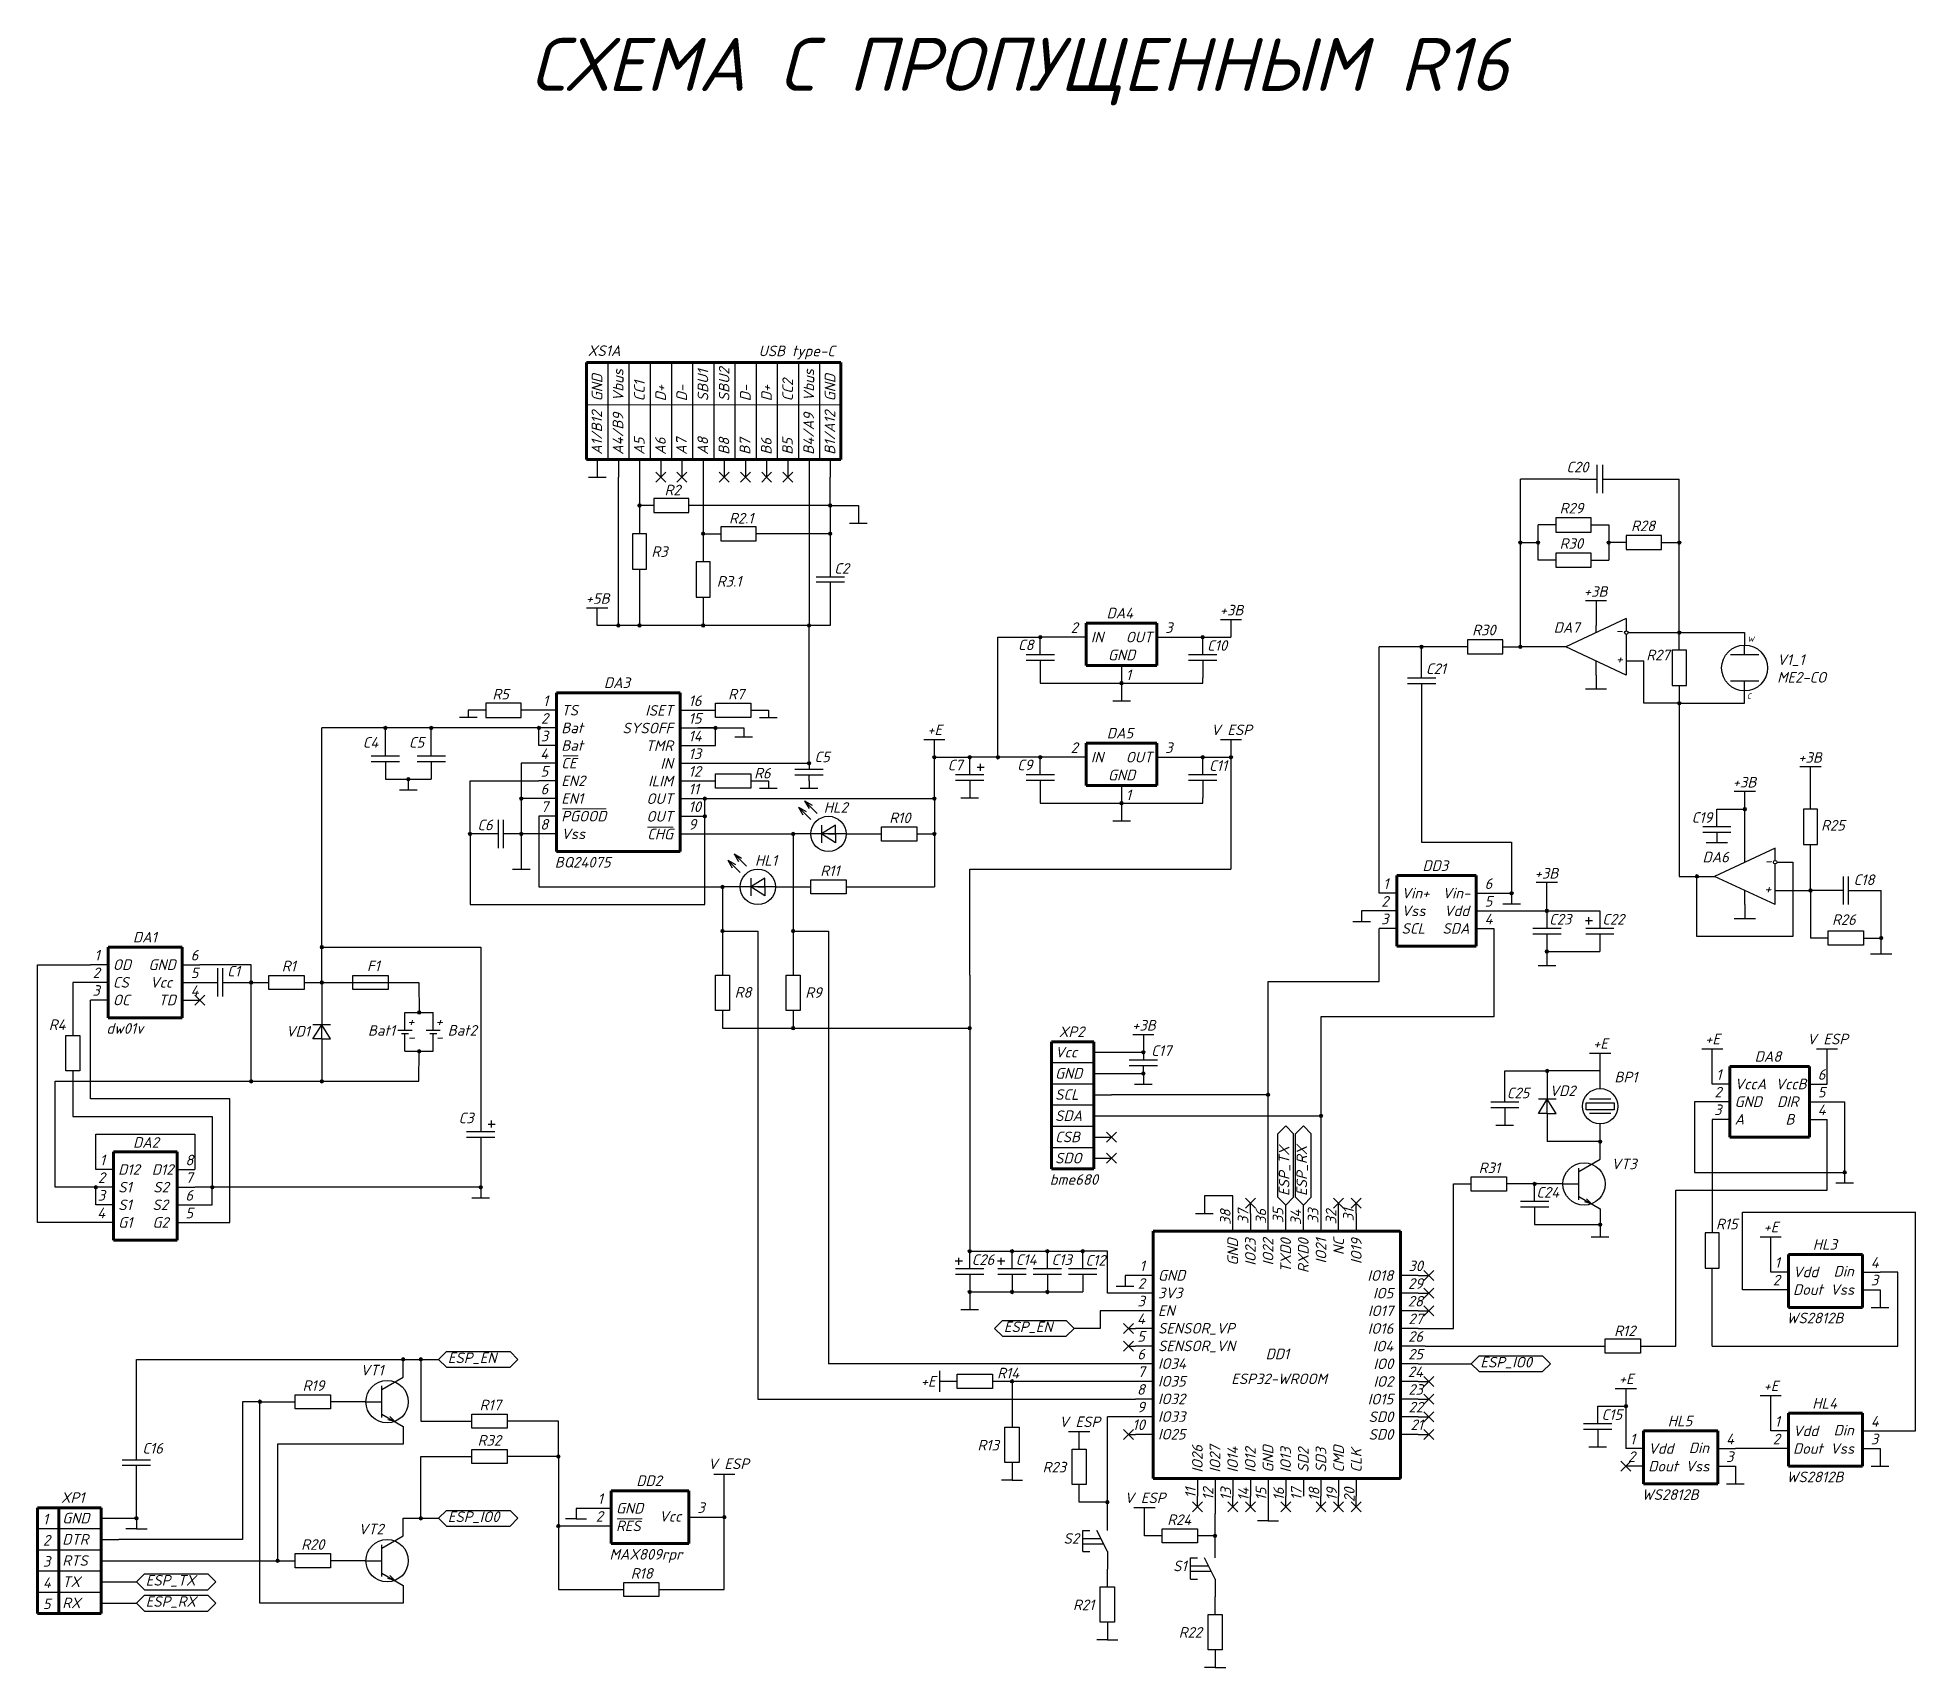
# Model space of a CAD drawing. Header units: millimetres. Extents: x -1 to 4028, y -898 to 1238.
# Drawn here: x 1207 to 1739, y -769 to -308 of the extents above; entities that cross this region are included whole.
import ezdxf

# ---------------------------------------------------------------- set-up
doc = ezdxf.new("R2010")
doc.units = ezdxf.units.MM
for name, color, linetype, lineweight in [('Основная (0.3)', 162, 'Continuous', 30), ('Основная (0.6)', 250, 'Continuous', 60), ('Текст', 240, 'Continuous', 30), ('Тонкая', 160, 'Continuous', 30), ('Тонкая (0.2)', 250, 'Continuous', 20)]:
    doc.layers.add(name, color=color, linetype=linetype, lineweight=lineweight)
doc.styles.add('3мм', font='isocpeui.ttf', dxfattribs={"height": 3})
doc.styles.add('5мм', font='isocpeui.ttf', dxfattribs={"height": 5})

msp = doc.modelspace()

# ---------------------------------------------------------------- texts
at = {"layer": 'Текст', "style": '3мм'}
for s, p in [('XS1A', (1363.293, -397.903)), ('USB type-C', (1411.678, -397.97)), ('IN', (1505.798, -478.988)), ('OUT', (1515.663, -478.988)), ('GND', (1510.643, -484.051)), ('TS', (1355.798, -499.701)), ('Bat', (1355.798, -504.701)), ('Bat', (1355.798, -509.701)), ('IN', (1505.798, -512.988)), ('OUT', (1515.663, -512.988)), ('CE', (1355.798, -514.701)), ('GND', (1510.643, -518.051)), ('EN2', (1355.798, -519.701)), ('EN1', (1355.798, -524.701)), ('PGOOD', (1355.798, -529.701)), ('Vss', (1355.798, -534.701)), ('BQ24075', (1353.955, -542.75)), ('Vin+', (1593.774, -551.494)), ('Vin-', (1605.358, -551.494)), ('Vss', (1593.774, -556.494)), ('Vdd', (1605.806, -556.494)), ('SCL', (1593.774, -561.494)), ('SDA', (1605.358, -561.494)), ('OD', (1228.798, -571.746)), ('GND', (1238.881, -571.746)), ('CS', (1228.798, -576.746)), ('Vcc', (1239.329, -576.746)), ('OC', (1228.798, -581.746)), ('TD', (1241.702, -581.746)), ('dw01v', (1226.955, -589.796)), ('Vcc', (1495.648, -596.523)), ('GND', (1495.648, -602.523)), ('SCL', (1495.648, -608.523)), ('VccA', (1688.112, -605.533)), ('VccB', (1699.695, -605.533)), ('SDA', (1495.648, -614.523)), ('GND', (1688.112, -610.533)), ('DIR', (1700.143, -610.533)), ('A', (1688.112, -615.533)), ('B', (1702.516, -615.533)), ('CSB', (1495.648, -620.523)), ('D12', (1230.298, -629.746)), ('D12', (1239.827, -629.746)), ('SDO', (1495.648, -626.523)), ('S1', (1230.298, -634.746)), ('S2', (1240.231, -634.746)), ('bme680', (1494.14, -632.583)), ('S1', (1230.298, -639.746)), ('S2', (1240.002, -639.746)), ('G1', (1230.298, -644.746)), ('G2', (1240.002, -644.746)), ('GND', (1524.798, -659.701)), ('Vdd', (1704.657, -658.748)), ('Din', (1716.149, -658.56)), ('3V3', (1524.798, -664.701)), ('Dout', (1704.657, -663.748)), ('Vss', (1715.189, -663.748)), ('EN', (1524.798, -669.701)), ('WS2812B', (1702.815, -671.797)), ('ESP_EN', (1481.146, -674.291)), ('SENSOR_VP', (1524.798, -674.701)), ('ESP_EN', (1323.656, -683.066)), ('SENSOR_VN', (1524.798, -679.701)), ('IO34', (1524.798, -684.701)), ('ESP32-WROOM', (1545.54, -689.02)), ('ESP_IO0', (1616.094, -684.291)), ('IO35', (1524.798, -689.701)), ('IO32', (1524.798, -694.701)), ('IO33', (1524.798, -699.701)), ('IO25', (1524.798, -704.701)), ('Vdd', (1704.657, -703.748)), ('Din', (1716.149, -703.56)), ('Vdd', (1663.657, -708.748)), ('Din', (1675.149, -708.56)), ('Dout', (1704.657, -708.748)), ('Vss', (1715.189, -708.748)), ('Dout', (1663.657, -713.748)), ('Vss', (1674.189, -713.748)), ('WS2812B', (1702.815, -716.797)), ('GND', (1371.298, -725.657)), ('WS2812B', (1661.815, -721.797)), ('1', (1208.978, -728.723)), ('GND', (1214.463, -728.466)), ('ESP_IO0', (1323.656, -728.066)), ('RES', (1371.298, -730.657)), ('Vcc', (1383.528, -727.945)), ('2', (1208.978, -734.723)), ('DTR', (1214.463, -734.466)), ('3', (1208.978, -740.723)), ('RTS', (1214.463, -740.466)), ('MAX809rpr', (1369.455, -738.706)), ('4', (1208.978, -746.723)), ('TX', (1214.463, -746.466)), ('ESP_TX', (1238.094, -746.066)), ('5', (1208.978, -752.723)), ('RX', (1214.463, -752.466)), ('ESP_RX', (1238.094, -752.066))]:
    msp.add_text(s, height=3, dxfattribs=at).set_placement(p)
for s, p in [('GND', (1367.425, -410.738)), ('Vbus', (1373.425, -410.738)), ('SBU1', (1397.425, -410.738)), ('SBU2', (1403.425, -410.738)), ('CC2', (1421.425, -410.738)), ('Vbus', (1427.425, -410.738)), ('GND', (1433.425, -410.738)), ('CC1', (1379.425, -410.738)), ('D+', (1385.425, -410.738)), ('D-', (1391.425, -410.738)), ('D-', (1409.425, -410.738)), ('D+', (1415.425, -410.738)), ('A1/B12', (1367.371, -425.881)), ('A4/B9', (1373.371, -425.881)), ('B4/A9', (1427.371, -425.881)), ('B1/A12', (1433.371, -425.881)), ('A5', (1379.371, -425.881)), ('A6', (1385.371, -425.881)), ('A7', (1391.332, -425.881)), ('A8', (1397.371, -425.881)), ('B8', (1403.371, -425.881)), ('B7', (1409.332, -425.881)), ('B6', (1415.371, -425.881)), ('B5', (1421.371, -425.881)), ('ESP_TX', (1562.025, -635.747)), ('ESP_RX', (1567.025, -635.747)), ('IO26', (1537.448, -714.065)), ('IO27', (1542.448, -714.065)), ('IO14', (1547.448, -714.065)), ('IO12', (1552.448, -714.065)), ('GND', (1557.448, -714.065)), ('IO13', (1562.448, -714.065)), ('SD2', (1567.448, -714.065)), ('SD3', (1572.448, -714.065)), ('CMD', (1577.448, -714.065)), ('CLK', (1582.448, -714.065))]:
    msp.add_text(s, height=3, rotation=90, dxfattribs=at).set_placement(p)
at = {"layer": 'Текст', "linetype": 'Continuous', "insert": (1347.063, -307.843), "char_height": 15, "width": 297.72567, "attachment_point": 1, "style": '5мм'}
msp.add_mtext('СХЕМА С ПРОПУЩЕННЫМ R16', dxfattribs=at)
at = {"layer": 'Текст', "style": '3мм'}
for s, insert, char_height, width, attachment_point in [('C20', (1646.72, -427.849), 3, 8.0303, 3), ('R2', (1389.573, -437.357), 3, 8.0303, 9), ('R29', (1638.55, -439.5), 3, 8.0303, 1), ('R2.1', (1410.22, -445.334), 3, 8.0303, 9), ('R28', (1658.788, -444.5), 3, 8.0303, 1), ('R3', (1385.913, -454.787), 3, 8.0303, 9), ('R30', (1638.55, -449.5), 3, 8.0303, 1), ('C2', (1433.1, -459.562), 3, 8.0303, 7), ('R3.1', (1406.827, -463.206), 3, 8.0303, 9), ('+5В', (1369.448, -465.078), 3, 8.0303, 3), ('+3В', (1645.389, -463.088), 3, 8.0303, 1), ('2', (1502.107, -473.304), 3, 8.0303, 3), ('DA4', (1517.766, -469.201), 3, 8.0303, 3), ('3', (1526.831, -473.304), 3, 8.0303, 1), ('+3В', (1548.948, -468.368), 3, 8.0303, 3), ('DA7', (1636.862, -473.286), 3, 8.0303, 1), ('C8', (1489.573, -478.202), 3, 8.0303, 3), ('C10', (1544.408, -478.38), 3, 8.0303, 3), ('R30', (1613.788, -474), 3, 8.0303, 1), ('-', (1654.312, -474.074), 3, 8.0303, 1), ('W', (1691.787, -477.324), 1.5, 8.0303, 1), ('+', (1654.406, -482.152), 3, 8.0303, 1), ('R27', (1663.082, -481.073), 3, 8.0303, 1), ('V1_1\\PME2-CO', (1700.167, -482.387), 3, 20.38541, 1), ('DA3', (1375.266, -488.913), 3, 8.0303, 3), ('1', (1515.706, -486.669), 3, 8.0303, 1), ('C21', (1606.384, -484.961), 3, 8.0303, 3), ('R5', (1336.298, -492.159), 3, 8.0303, 1), ('1', (1352.107, -494.017), 3, 8.0303, 3), ('16', (1391.831, -494.017), 3, 8.0303, 1), ('R7', (1407.641, -492.159), 3, 8.0303, 3), ('С', (1691.655, -493.425), 1.5, 8.0303, 1), ('2', (1352.107, -499.017), 3, 8.0303, 3), ('ISET', (1387.44, -496.755), 3, 8.0303, 3), ('15', (1391.831, -499.017), 3, 8.0303, 1), ('3', (1352.107, -504.017), 3, 8.0303, 3), ('SYSOFF', (1387.44, -501.755), 3, 8.0303, 3), ('14', (1391.831, -504.017), 3, 8.0303, 1), ('+E', (1463.651, -502.26), 3, 8.0303, 3), ('DA5', (1517.766, -503.201), 3, 8.0303, 3), ('V ESP', (1551.434, -502.26), 3, 14.92246, 3), ('C4', (1303.973, -505.817), 3, 8.0303, 3), ('C5', (1316.973, -505.817), 3, 8.0303, 3), ('4', (1352.107, -509.017), 3, 8.0303, 3), ('TMR', (1387.44, -506.755), 3, 8.0303, 3), ('13', (1391.831, -509.017), 3, 8.0303, 1), ('C5', (1431.847, -509.915), 3, 8.0303, 3), ('2', (1502.107, -507.304), 3, 8.0303, 3), ('3', (1526.831, -507.304), 3, 8.0303, 1), ('+3В', (1706.123, -510.088), 3, 8.0303, 1), ('5', (1352.107, -514.017), 3, 8.0303, 3), ('IN', (1387.44, -511.755), 3, 8.0303, 3), ('12', (1391.831, -514.017), 3, 8.0303, 1), ('R6', (1415.075, -514.522), 3, 8.0303, 3), ('C7', (1469.473, -512.236), 3, 8.0303, 3), ('C9', (1489.273, -512.202), 3, 8.0303, 3), ('C11', (1544.408, -512.38), 3, 8.0303, 3), ('6', (1352.107, -519.017), 3, 8.0303, 3), ('ILIM', (1387.44, -516.755), 3, 8.0303, 3), ('11', (1391.831, -519.017), 3, 8.0303, 1), ('1', (1515.706, -520.669), 3, 8.0303, 1), ('+3В', (1687.545, -517.088), 3, 8.0303, 1), ('7', (1352.107, -524.017), 3, 8.0303, 3), ('OUT', (1387.44, -521.755), 3, 8.0303, 3), ('10', (1391.831, -524.017), 3, 8.0303, 1), ('HL2', (1436.934, -524.232), 3, 8.0303, 3), ('C6', (1336.362, -529.188), 3, 8.0303, 3), ('8', (1352.107, -529.017), 3, 8.0303, 3), ('OUT', (1387.44, -526.755), 3, 8.0303, 3), ('CHG', (1387.44, -531.755), 3, 8.0303, 3), ('9', (1391.831, -529.017), 3, 8.0303, 1), ('R10', (1454.715, -527.159), 3, 8.0303, 3), ('C19', (1681.806, -530.07), 3, 8.0303, 9), ('R25', (1712.61, -529.279), 3, 8.0303, 1), ('HL1', (1416.934, -539.232), 3, 8.0303, 3), ('R11', (1434.641, -542.159), 3, 8.0303, 3), ('DD3', (1606.992, -540.707), 3, 8.0303, 3), ('DA6', (1679.018, -538.286), 3, 8.0303, 1), ('-', (1696.562, -542.323), 3, 8.0303, 7), ('1', (1590.084, -545.81), 3, 8.0303, 3), ('6', (1617.308, -545.81), 3, 8.0303, 1), ('+3В', (1631.467, -542.874), 3, 8.0303, 1), ('C18', (1727.726, -547.704), 3, 8.0303, 9), ('2', (1590.084, -550.81), 3, 8.0303, 3), ('5', (1617.308, -550.81), 3, 8.0303, 1), ('+', (1696.468, -550.206), 3, 8.0303, 7), ('3', (1590.084, -555.81), 3, 8.0303, 3), ('4', (1617.308, -555.81), 3, 8.0303, 1), ('C23', (1641.884, -555.885), 3, 8.0303, 3), ('C22', (1656.884, -555.885), 3, 8.0303, 3), ('R26', (1715.717, -558.996), 3, 8.0303, 7), ('DA1', (1241.266, -560.959), 3, 8.0303, 3), ('1', (1225.107, -566.062), 3, 8.0303, 3), ('6', (1250.831, -566.062), 3, 8.0303, 1), ('2', (1225.107, -571.062), 3, 8.0303, 3), ('5', (1250.831, -571.062), 3, 8.0303, 1), ('C1', (1261.168, -570.603), 3, 8.0303, 1), ('R1', (1280.623, -569.137), 3, 8.0303, 3), ('F1', (1304.415, -569.103), 3, 8.0303, 3), ('3', (1225.107, -576.062), 3, 8.0303, 3), ('4', (1250.831, -576.062), 3, 8.0303, 1), ('R8', (1409.653, -576.586), 3, 8.0303, 3), ('R9', (1429.583, -576.656), 3, 8.0303, 3), ('R4', (1215.401, -585.745), 3, 8.0303, 3), ('VD1', (1277.826, -587.61), 3, 12.82123, 1), ('Bat1', (1308.727, -587.391), 3, 8.0303, 3), ('+', (1314.182, -584.81), 3, 8.0303, 3), ('+', (1322.182, -584.81), 3, 8.0303, 3), ('Bat2', (1331.874, -587.338), 3, 8.0303, 3), ('XP2', (1503.951, -587.747), 3, 8.0303, 3), ('+3В', (1524.133, -585.914), 3, 8.0303, 3), ('+E', (1683.965, -589.805), 3, 8.0303, 3), ('V ESP', (1720.248, -589.805), 3, 14.92246, 3), ('-', (1314.243, -589.228), 3, 8.0303, 3), ('-', (1322.243, -589.228), 3, 8.0303, 3), ('C17', (1528.613, -593.107), 3, 8.0303, 3), ('+E', (1652.213, -591.088), 3, 8.0303, 3), ('DA8', (1701.33, -594.745), 3, 8.0303, 3), ('BP1', (1660.596, -600.577), 3, 8.0303, 3), ('1', (1684.421, -599.849), 3, 8.0303, 3), ('6', (1711.645, -599.849), 3, 8.0303, 1), ('C25', (1629.97, -605.069), 3, 8.0303, 3), ('VD2', (1635.706, -604.459), 3, 12.82123, 1), ('2', (1684.421, -604.849), 3, 8.0303, 3), ('5', (1711.645, -604.849), 3, 8.0303, 1), ('3', (1684.421, -609.849), 3, 8.0303, 3), ('4', (1711.645, -609.849), 3, 8.0303, 1), ('C3', (1330.973, -612.144), 3, 8.0303, 3), ('DA2', (1241.845, -619.083), 3, 8.0303, 3), ('1', (1226.607, -624.062), 3, 8.0303, 3), ('8', (1249.331, -624.062), 3, 8.0303, 1), ('R31', (1621.715, -626.274), 3, 8.0303, 3), ('VT3', (1660.374, -625.172), 3, 8.0303, 3), ('2', (1226.607, -629.062), 3, 8.0303, 3), ('7', (1249.331, -629.062), 3, 8.0303, 1), ('3', (1226.607, -634.062), 3, 8.0303, 3), ('6', (1249.331, -634.062), 3, 8.0303, 1), ('C24', (1638.408, -633.207), 3, 8.0303, 3), ('4', (1226.607, -639.062), 3, 8.0303, 3), ('5', (1249.331, -639.062), 3, 8.0303, 1), ('R15', (1682.824, -642.194), 3, 8.0303, 1), ('+E', (1700.51, -643.02), 3, 8.0303, 3), ('HL3', (1717.125, -647.96), 3, 8.0303, 3), ('C26', (1478.408, -652.272), 3, 8.0303, 3), ('C14', (1490.408, -652.272), 3, 8.0303, 3), ('C13', (1500.408, -652.272), 3, 8.0303, 3), ('C12', (1509.94, -652.459), 3, 8.0303, 3), ('1', (1521.107, -654.017), 3, 8.0303, 3), ('30', (1599.853, -654.036), 3, 8.0303, 3), ('1', (1700.966, -653.064), 3, 8.0303, 3), ('4', (1726.691, -653.064), 3, 8.0303, 1), ('2', (1521.107, -659.017), 3, 8.0303, 3), ('IO18', (1591.44, -656.755), 3, 8.0303, 3), ('29', (1599.853, -659.036), 3, 8.0303, 3), ('2', (1700.966, -658.064), 3, 8.0303, 3), ('3', (1726.691, -658.064), 3, 8.0303, 1), ('3', (1521.107, -664.017), 3, 8.0303, 3), ('IO5', (1591.44, -661.755), 3, 8.0303, 3), ('28', (1599.853, -664.036), 3, 8.0303, 3), ('4', (1521.107, -669.017), 3, 8.0303, 3), ('IO17', (1591.44, -666.755), 3, 8.0303, 3), ('27', (1599.853, -669.036), 3, 8.0303, 3), ('5', (1521.107, -674.017), 3, 8.0303, 3), ('IO16', (1591.44, -671.755), 3, 8.0303, 3), ('26', (1599.853, -674.036), 3, 8.0303, 3), ('R12', (1660.032, -672.422), 3, 8.0303, 3), ('6', (1521.107, -679.017), 3, 8.0303, 3), ('DD1', (1561.961, -678.975), 3, 8.0303, 3), ('IO4', (1591.44, -676.755), 3, 8.0303, 3), ('25', (1599.853, -679.036), 3, 8.0303, 3), ('VT1', (1305.476, -683.561), 3, 8.0303, 3), ('R14', (1485.491, -684.392), 3, 8.0303, 3), ('7', (1521.107, -684.017), 3, 8.0303, 3), ('IO0', (1591.44, -681.755), 3, 8.0303, 3), ('24', (1599.853, -684.036), 3, 8.0303, 3), ('+E', (1659.51, -686.02), 3, 8.0303, 3), ('R19', (1288.715, -687.934), 3, 8.0303, 3), ('+E', (1461.804, -686.733), 3, 8.0303, 3), ('8', (1521.107, -689.017), 3, 8.0303, 3), ('IO2', (1591.44, -686.755), 3, 8.0303, 3), ('23', (1599.853, -689.036), 3, 8.0303, 3), ('+E', (1700.51, -688.02), 3, 8.0303, 3), ('R17', (1338.746, -693.434), 3, 8.0303, 3), ('9', (1521.107, -694.017), 3, 8.0303, 3), ('IO15', (1591.44, -691.755), 3, 8.0303, 3), ('22', (1599.853, -694.036), 3, 8.0303, 3), ('C15', (1656.267, -696.139), 3, 8.0303, 3), ('HL4', (1717.125, -692.96), 3, 8.0303, 3), ('V ESP', (1508.434, -698.19), 3, 14.92246, 3), ('10', (1521.107, -699.017), 3, 8.0303, 3), ('SD0', (1591.44, -696.755), 3, 8.0303, 3), ('SD0', (1591.44, -701.755), 3, 8.0303, 3), ('21', (1599.853, -699.036), 3, 8.0303, 3), ('HL5', (1676.125, -697.96), 3, 8.0303, 3), ('1', (1700.966, -698.064), 3, 8.0303, 3), ('4', (1726.691, -698.064), 3, 8.0303, 1), ('C16', (1242.964, -705.687), 3, 8.0303, 3), ('R32', (1338.746, -703.434), 3, 8.0303, 3), ('R13', (1479.757, -704.809), 3, 8.0303, 3), ('1', (1659.966, -703.064), 3, 8.0303, 3), ('4', (1685.691, -703.064), 3, 8.0303, 1), ('2', (1700.966, -703.064), 3, 8.0303, 3), ('3', (1726.691, -703.064), 3, 8.0303, 1), ('V ESP', (1408.983, -710.068), 3, 14.92246, 3), ('R23', (1498.757, -711.026), 3, 8.0303, 3), ('2', (1659.966, -708.064), 3, 8.0303, 3), ('3', (1685.691, -708.064), 3, 8.0303, 1), ('DD2', (1384.266, -714.869), 3, 8.0303, 3), ('XP1', (1220.767, -719.635), 3, 8.0303, 3), ('1', (1367.607, -719.973), 3, 8.0303, 3), ('3', (1394.331, -722.473), 3, 8.0303, 1), ('V ESP', (1526.934, -719.723), 3, 14.92246, 3), ('VT2', (1305.476, -728.561), 3, 8.0303, 3), ('2', (1367.607, -724.973), 3, 8.0303, 3), ('R24', (1534.215, -725.909), 3, 8.0303, 3), ('R20', (1288.715, -732.934), 3, 8.0303, 3), ('S2', (1502.445, -731.218), 3, 8.0303, 3), ('S1', (1532.945, -739), 3, 8.0303, 3), ('R18', (1381.715, -741.114), 3, 8.0303, 3), ('R21', (1506.757, -750.026), 3, 8.0303, 3), ('R22', (1537.257, -757.809), 3, 8.0303, 3)]:
    msp.add_mtext(s, dxfattribs=dict(at, insert=insert, char_height=char_height, width=width, attachment_point=attachment_point))
at = {"layer": 'Текст', "char_height": 3, "attachment_point": 3, "rotation": 90, "style": '3мм'}
for s, insert, width in [('38', (1542.36, -639.549), 8.0303), ('37', (1547.404, -639.461), 8.0303), ('36', (1552.448, -639.417), 8.0303), ('35', (1557.271, -639.152), 8.0303), ('34', (1562.315, -639.609), 8.0303), ('33', (1567.227, -639.285), 8.0303), ('32', (1572.315, -639.609), 8.0303), ('31', (1577.227, -639.285), 8.0303), ('GND', (1544.472, -647.748), 8.0303), ('IO23', (1549.472, -647.748), 8.0303), ('IO22', (1554.472, -647.748), 8.0303), ('TXD0', (1559.472, -647.748), 8.0303), ('RXD0', (1564.472, -647.748), 8.0303), ('IO21', (1569.472, -647.748), 7.91643), ('NC', (1574.472, -647.748), 8.0303), ('IO19', (1579.472, -647.748), 8.0303), ('11', (1532.492, -718.321), 8.0303), ('12', (1537.492, -718.321), 8.0303), ('13', (1542.492, -718.321), 8.0303), ('15', (1552.492, -718.321), 8.0303), ('17', (1562.492, -718.321), 8.0303), ('18', (1567.492, -718.321), 8.0303), ('19', (1572.492, -718.321), 8.0303), ('20', (1577.492, -718.321), 8.0303), ('14', (1547.492, -718.321), 8.0303), ('16', (1557.492, -718.321), 8.0303)]:
    msp.add_mtext(s, dxfattribs=dict(at, insert=insert, width=width))

# ---------------------------------------------------------------- hatches: boundary and pattern name
at = {"layer": 'Тонкая (0.2)'}
h = msp.add_hatch(color=256, dxfattribs=at)
h.dxf.hatch_style = 1
h.paths.add_polyline_path([(1377.969, -440.732, -1), (1377.969, -439.732, -1)])
h = msp.add_hatch(color=256, dxfattribs=at)
h.dxf.hatch_style = 1
h.paths.add_polyline_path([(1431.969, -440.732, -1), (1431.969, -439.732, -1)])
h = msp.add_hatch(color=256, dxfattribs=at)
h.dxf.hatch_style = 1
h.paths.add_polyline_path([(1395.969, -448.732, -1), (1395.969, -447.732, -1)])
h = msp.add_hatch(color=256, dxfattribs=at)
h.dxf.hatch_style = 1
h.paths.add_polyline_path([(1431.969, -448.732, -1), (1431.969, -447.732, -1)])
h = msp.add_hatch(color=256, dxfattribs=at)
h.dxf.hatch_style = 1
h.paths.add_polyline_path([(1626.946, -450.742, -1), (1627.946, -450.742, -1)])
h = msp.add_hatch(color=256, dxfattribs=at)
h.dxf.hatch_style = 1
h.paths.add_polyline_path([(1631.946, -450.742, -1), (1632.946, -450.742, -1)])
h = msp.add_hatch(color=256, dxfattribs=at)
h.dxf.hatch_style = 1
h.paths.add_polyline_path([(1651.946, -450.742, -1), (1652.946, -450.742, -1)])
h = msp.add_hatch(color=256, dxfattribs=at)
h.dxf.hatch_style = 1
h.paths.add_polyline_path([(1671.946, -450.742, -1), (1672.946, -450.742, -1)])
h = msp.add_hatch(color=256, dxfattribs=at)
h.dxf.hatch_style = 1
h.paths.add_polyline_path([(1371.969, -474.732, -1), (1371.969, -473.732, -1)])
h = msp.add_hatch(color=256, dxfattribs=at)
h.dxf.hatch_style = 1
h.paths.add_polyline_path([(1377.969, -474.732, -1), (1377.969, -473.732, -1)])
h = msp.add_hatch(color=256, dxfattribs=at)
h.dxf.hatch_style = 1
h.paths.add_polyline_path([(1395.969, -474.732, -1), (1395.969, -473.732, -1)])
h = msp.add_hatch(color=256, dxfattribs=at)
h.dxf.hatch_style = 1
h.paths.add_polyline_path([(1425.969, -474.732, -1), (1425.969, -473.732, -1)])
h = msp.add_hatch(color=256, dxfattribs=at)
h.dxf.hatch_style = 1
h.paths.add_polyline_path([(1491.969, -477.522, 1), (1490.969, -477.522, 1)])
h = msp.add_hatch(color=256, dxfattribs=at)
h.dxf.hatch_style = 1
h.paths.add_polyline_path([(1537.969, -477.522, 1), (1536.969, -477.522, 1)])
h = msp.add_hatch(color=256, dxfattribs=at)
h.dxf.hatch_style = 1
h.paths.add_polyline_path([(1671.946, -476.242, -1), (1672.946, -476.242, -1)])
h = msp.add_hatch(color=256, dxfattribs=at)
h.dxf.hatch_style = 1
h.paths.add_polyline_path([(1598.946, -480.242, -1), (1599.946, -480.242, -1)])
h = msp.add_hatch(color=256, dxfattribs=at)
h.dxf.hatch_style = 1
h.paths.add_polyline_path([(1626.946, -480.242, -1), (1627.946, -480.242, -1)])
h = msp.add_hatch(color=256, dxfattribs=at)
h.dxf.hatch_style = 1
h.paths.add_polyline_path([(1514.969, -490.522, 1), (1513.969, -490.522, 1)])
h = msp.add_hatch(color=256, dxfattribs=at)
h.dxf.hatch_style = 1
h.paths.add_polyline_path([(1671.946, -496.242, -1), (1672.946, -496.242, -1)])
h = msp.add_hatch(color=256, dxfattribs=at)
h.dxf.hatch_style = 1
h.paths.add_polyline_path([(1306.469, -503.234, 1), (1305.469, -503.234, 1)])
h = msp.add_hatch(color=256, dxfattribs=at)
h.dxf.hatch_style = 1
h.paths.add_polyline_path([(1319.469, -503.234, 1), (1318.469, -503.234, 1)])
h = msp.add_hatch(color=256, dxfattribs=at)
h.dxf.hatch_style = 1
h.paths.add_polyline_path([(1349.969, -503.234, 1), (1348.969, -503.234, 1)])
h = msp.add_hatch(color=256, dxfattribs=at)
h.dxf.hatch_style = 1
h.paths.add_polyline_path([(1399.969, -503.234, 1), (1398.969, -503.234, 1)])
h = msp.add_hatch(color=256, dxfattribs=at)
h.dxf.hatch_style = 1
h.paths.add_polyline_path([(1426.469, -513.234, 1), (1425.469, -513.234, 1)])
h = msp.add_hatch(color=256, dxfattribs=at)
h.dxf.hatch_style = 1
h.paths.add_polyline_path([(1461.969, -511.522, 1), (1460.969, -511.522, 1)])
h = msp.add_hatch(color=256, dxfattribs=at)
h.dxf.hatch_style = 1
h.paths.add_polyline_path([(1471.969, -511.522, 1), (1470.969, -511.522, 1)])
h = msp.add_hatch(color=256, dxfattribs=at)
h.dxf.hatch_style = 1
h.paths.add_polyline_path([(1479.969, -511.522, 1), (1478.969, -511.522, 1)])
h = msp.add_hatch(color=256, dxfattribs=at)
h.dxf.hatch_style = 1
h.paths.add_polyline_path([(1491.969, -511.522, 1), (1490.969, -511.522, 1)])
h = msp.add_hatch(color=256, dxfattribs=at)
h.dxf.hatch_style = 1
h.paths.add_polyline_path([(1537.969, -511.522, 1), (1536.969, -511.522, 1)])
h = msp.add_hatch(color=256, dxfattribs=at)
h.dxf.hatch_style = 1
h.paths.add_polyline_path([(1545.969, -511.522, 1), (1544.969, -511.522, 1)])
h = msp.add_hatch(color=256, dxfattribs=at)
h.dxf.hatch_style = 1
h.paths.add_polyline_path([(1312.969, -517.734, 1), (1311.969, -517.734, 1)])
h = msp.add_hatch(color=256, dxfattribs=at)
h.dxf.hatch_style = 1
h.paths.add_polyline_path([(1344.969, -523.234, 1), (1343.969, -523.234, 1)])
h = msp.add_hatch(color=256, dxfattribs=at)
h.dxf.hatch_style = 1
h.paths.add_polyline_path([(1396.969, -523.234, 1), (1395.969, -523.234, 1)])
h = msp.add_hatch(color=256, dxfattribs=at)
h.dxf.hatch_style = 1
h.paths.add_polyline_path([(1461.969, -523.234, 1), (1460.969, -523.234, 1)])
h = msp.add_hatch(color=256, dxfattribs=at)
h.dxf.hatch_style = 1
h.paths.add_polyline_path([(1514.969, -524.522, 1), (1513.969, -524.522, 1)])
h = msp.add_hatch(color=256, dxfattribs=at)
h.dxf.hatch_style = 1
h.paths.add_polyline_path([(1691.024, -525.742, 1), (1691.024, -526.742, 1)])
h = msp.add_hatch(color=256, dxfattribs=at)
h.dxf.hatch_style = 1
h.paths.add_polyline_path([(1396.969, -528.234, 1), (1395.969, -528.234, 1)])
h = msp.add_hatch(color=256, dxfattribs=at)
h.dxf.hatch_style = 1
h.paths.add_polyline_path([(1330.469, -533.234, 1), (1329.469, -533.234, 1)])
h = msp.add_hatch(color=256, dxfattribs=at)
h.dxf.hatch_style = 1
h.paths.add_polyline_path([(1344.969, -533.234, 1), (1343.969, -533.234, 1)])
h = msp.add_hatch(color=256, dxfattribs=at)
h.dxf.hatch_style = 1
h.paths.add_polyline_path([(1421.969, -533.234, 1), (1420.969, -533.234, 1)])
h = msp.add_hatch(color=256, dxfattribs=at)
h.dxf.hatch_style = 1
h.paths.add_polyline_path([(1461.969, -533.234, 1), (1460.969, -533.234, 1)])
h = msp.add_hatch(color=256, dxfattribs=at)
h.dxf.hatch_style = 1
h.paths.add_polyline_path([(1401.969, -548.234, 1), (1400.969, -548.234, 1)])
h = msp.add_hatch(color=256, dxfattribs=at)
h.dxf.hatch_style = 1
h.paths.add_polyline_path([(1677.446, -544.742, 1), (1677.446, -545.742, 1)])
h = msp.add_hatch(color=256, dxfattribs=at)
h.dxf.hatch_style = 1
h.paths.add_polyline_path([(1624.446, -550.028, -1), (1625.446, -550.028, -1)])
h = msp.add_hatch(color=256, dxfattribs=at)
h.dxf.hatch_style = 1
h.paths.add_polyline_path([(1709.602, -548.742, 1), (1709.602, -549.742, 1)])
h = msp.add_hatch(color=256, dxfattribs=at)
h.dxf.hatch_style = 1
h.paths.add_polyline_path([(1634.446, -555.028, -1), (1635.446, -555.028, -1)])
h = msp.add_hatch(color=256, dxfattribs=at)
h.dxf.hatch_style = 1
h.paths.add_polyline_path([(1401.969, -560.734, 1), (1400.969, -560.734, 1)])
h = msp.add_hatch(color=256, dxfattribs=at)
h.dxf.hatch_style = 1
h.paths.add_polyline_path([(1421.969, -560.734, 1), (1420.969, -560.734, 1)])
h = msp.add_hatch(color=256, dxfattribs=at)
h.dxf.hatch_style = 1
h.paths.add_polyline_path([(1729.602, -562.202, 1), (1729.602, -563.202, 1)])
h = msp.add_hatch(color=256, dxfattribs=at)
h.dxf.hatch_style = 1
h.paths.add_polyline_path([(1288.469, -565.28, 1), (1287.469, -565.28, 1)])
h = msp.add_hatch(color=256, dxfattribs=at)
h.dxf.hatch_style = 1
h.paths.add_polyline_path([(1634.446, -566.528, -1), (1635.446, -566.528, -1)])
h = msp.add_hatch(color=256, dxfattribs=at)
h.dxf.hatch_style = 1
h.paths.add_polyline_path([(1268.469, -575.28, 1), (1267.469, -575.28, 1)])
h = msp.add_hatch(color=256, dxfattribs=at)
h.dxf.hatch_style = 1
h.paths.add_polyline_path([(1288.469, -575.28, 1), (1287.469, -575.28, 1)])
h = msp.add_hatch(color=256, dxfattribs=at)
h.dxf.hatch_style = 1
h.paths.add_polyline_path([(1316.036, -583.78, 1), (1315.036, -583.78, 1)])
h = msp.add_hatch(color=256, dxfattribs=at)
h.dxf.hatch_style = 1
h.paths.add_polyline_path([(1421.969, -588.234, 1), (1420.969, -588.234, 1)])
h = msp.add_hatch(color=256, dxfattribs=at)
h.dxf.hatch_style = 1
h.paths.add_polyline_path([(1471.969, -588.234, 1), (1470.969, -588.234, 1)])
h = msp.add_hatch(color=256, dxfattribs=at)
h.dxf.hatch_style = 1
h.paths.add_polyline_path([(1316.036, -594.78, 1), (1315.036, -594.78, 1)])
h = msp.add_hatch(color=256, dxfattribs=at)
h.dxf.hatch_style = 1
h.paths.add_polyline_path([(1521.154, -595.067, 1), (1520.154, -595.067, 1)])
h = msp.add_hatch(color=256, dxfattribs=at)
h.dxf.hatch_style = 1
h.paths.add_polyline_path([(1521.154, -601.067, 1), (1520.154, -601.067, 1)])
h = msp.add_hatch(color=256, dxfattribs=at)
h.dxf.hatch_style = 1
h.paths.add_polyline_path([(1635.531, -600.35, 1), (1634.531, -600.35, 1)])
h = msp.add_hatch(color=256, dxfattribs=at)
h.dxf.hatch_style = 1
h.paths.add_polyline_path([(1268.469, -603.28, 1), (1267.469, -603.28, 1)])
h = msp.add_hatch(color=256, dxfattribs=at)
h.dxf.hatch_style = 1
h.paths.add_polyline_path([(1288.469, -603.28, 1), (1287.469, -603.28, 1)])
h = msp.add_hatch(color=256, dxfattribs=at)
h.dxf.hatch_style = 1
h.paths.add_polyline_path([(1556.469, -607.067, 1), (1555.469, -607.067, 1)])
h = msp.add_hatch(color=256, dxfattribs=at)
h.dxf.hatch_style = 1
h.paths.add_polyline_path([(1571.469, -613.067, 1), (1570.469, -613.067, 1)])
h = msp.add_hatch(color=256, dxfattribs=at)
h.dxf.hatch_style = 1
h.paths.add_polyline_path([(1650.531, -620.35, 1), (1649.531, -620.35, 1)])
h = msp.add_hatch(color=256, dxfattribs=at)
h.dxf.hatch_style = 1
h.paths.add_polyline_path([(1224.469, -633.28, 1), (1223.469, -633.28, 1)])
h = msp.add_hatch(color=256, dxfattribs=at)
h.dxf.hatch_style = 1
h.paths.add_polyline_path([(1257.469, -633.28, 1), (1256.469, -633.28, 1)])
h = msp.add_hatch(color=256, dxfattribs=at)
h.dxf.hatch_style = 1
h.paths.add_polyline_path([(1333.469, -633.28, 1), (1332.469, -633.28, 1)])
h = msp.add_hatch(color=256, dxfattribs=at)
h.dxf.hatch_style = 1
h.paths.add_polyline_path([(1631.969, -632.35, 1), (1630.969, -632.35, 1)])
h = msp.add_hatch(color=256, dxfattribs=at)
h.dxf.hatch_style = 1
h.paths.add_polyline_path([(1719.783, -629.066, 1), (1718.783, -629.066, 1)])
h = msp.add_hatch(color=256, dxfattribs=at)
h.dxf.hatch_style = 1
h.paths.add_polyline_path([(1650.531, -643.85, 1), (1649.531, -643.85, 1)])
h = msp.add_hatch(color=256, dxfattribs=at)
h.dxf.hatch_style = 1
h.paths.add_polyline_path([(1471.969, -651.414, 1), (1470.969, -651.414, 1)])
h = msp.add_hatch(color=256, dxfattribs=at)
h.dxf.hatch_style = 1
h.paths.add_polyline_path([(1483.969, -651.414, 1), (1482.969, -651.414, 1)])
h = msp.add_hatch(color=256, dxfattribs=at)
h.dxf.hatch_style = 1
h.paths.add_polyline_path([(1493.969, -651.414, 1), (1492.969, -651.414, 1)])
h = msp.add_hatch(color=256, dxfattribs=at)
h.dxf.hatch_style = 1
h.paths.add_polyline_path([(1503.969, -651.414, 1), (1502.969, -651.414, 1)])
h = msp.add_hatch(color=256, dxfattribs=at)
h.dxf.hatch_style = 1
h.paths.add_polyline_path([(1471.969, -662.914, 1), (1470.969, -662.914, 1)])
h = msp.add_hatch(color=256, dxfattribs=at)
h.dxf.hatch_style = 1
h.paths.add_polyline_path([(1483.969, -662.914, 1), (1482.969, -662.914, 1)])
h = msp.add_hatch(color=256, dxfattribs=at)
h.dxf.hatch_style = 1
h.paths.add_polyline_path([(1493.969, -662.914, 1), (1492.969, -662.914, 1)])
h = msp.add_hatch(color=256, dxfattribs=at)
h.dxf.hatch_style = 1
h.paths.add_polyline_path([(1311.531, -682.01, 1), (1310.531, -682.01, 1)])
h = msp.add_hatch(color=256, dxfattribs=at)
h.dxf.hatch_style = 1
h.paths.add_polyline_path([(1316.531, -682.01, 1), (1315.531, -682.01, 1)])
h = msp.add_hatch(color=256, dxfattribs=at)
h.dxf.hatch_style = 1
h.paths.add_polyline_path([(1483.969, -688.234, 1), (1482.969, -688.234, 1)])
h = msp.add_hatch(color=256, dxfattribs=at)
h.dxf.hatch_style = 1
h.paths.add_polyline_path([(1270.969, -694.01, 1), (1269.969, -694.01, 1)])
h = msp.add_hatch(color=256, dxfattribs=at)
h.dxf.hatch_style = 1
h.paths.add_polyline_path([(1657.829, -695.281, 1), (1656.829, -695.281, 1)])
h = msp.add_hatch(color=256, dxfattribs=at)
h.dxf.hatch_style = 1
h.paths.add_polyline_path([(1355.469, -709.51, 1), (1354.469, -709.51, 1)])
h = msp.add_hatch(color=256, dxfattribs=at)
h.dxf.hatch_style = 1
h.paths.add_polyline_path([(1510.969, -722.452, 1), (1509.969, -722.452, 1)])
h = msp.add_hatch(color=256, dxfattribs=at)
h.dxf.hatch_style = 1
h.paths.add_polyline_path([(1235.969, -727.01, 1), (1234.969, -727.01, 1)])
h = msp.add_hatch(color=256, dxfattribs=at)
h.dxf.hatch_style = 1
h.paths.add_polyline_path([(1316.531, -727.01, 1), (1315.531, -727.01, 1)])
h = msp.add_hatch(color=256, dxfattribs=at)
h.dxf.hatch_style = 1
h.paths.add_polyline_path([(1402.469, -726.69, 1), (1401.469, -726.69, 1)])
h = msp.add_hatch(color=256, dxfattribs=at)
h.dxf.hatch_style = 1
h.paths.add_polyline_path([(1355.469, -729.19, 1), (1354.469, -729.19, 1)])
h = msp.add_hatch(color=256, dxfattribs=at)
h.dxf.hatch_style = 1
h.paths.add_polyline_path([(1541.469, -731.984, 1), (1540.469, -731.984, 1)])
h = msp.add_hatch(color=256, dxfattribs=at)
h.dxf.hatch_style = 1
h.paths.add_polyline_path([(1275.969, -739.01, 1), (1274.969, -739.01, 1)])

# ---------------------------------------------------------------- linework, layer by layer
at = {"layer": 'Основная (0.3)'}
for p, q in [((1380.969, -399.732), (1380.969, -427.232)), ((1365.969, -427.232), (1365.969, -432.232)), ((1371.969, -427.232), (1371.969, -432.232)), ((1377.969, -427.232), (1377.969, -432.232)), ((1383.969, -427.232), (1383.969, -432.232)), ((1389.969, -427.232), (1389.969, -432.232)), ((1395.969, -427.232), (1395.969, -432.232)), ((1401.969, -427.232), (1401.969, -432.232)), ((1407.969, -427.232), (1407.969, -432.232)), ((1413.969, -427.232), (1413.969, -432.232)), ((1419.969, -427.232), (1419.969, -432.232)), ((1425.969, -427.232), (1425.969, -432.232)), ((1431.969, -427.232), (1431.969, -432.232)), ((1649.181, -436.742), (1649.181, -428.742)), ((1650.681, -428.742), (1650.681, -436.742)), ((1363.469, -432.232), (1368.469, -432.232)), ((1371.969, -474.232), (1371.969, -432.232)), ((1377.969, -432.232), (1377.969, -448.232)), ((1383.969, -432.232), (1382.555, -430.817)), ((1383.969, -432.232), (1382.555, -433.646)), ((1385.383, -430.817), (1383.969, -432.232)), ((1385.383, -433.646), (1383.969, -432.232)), ((1389.969, -432.232), (1388.555, -430.817)), ((1389.969, -432.232), (1388.555, -433.646)), ((1391.383, -430.817), (1389.969, -432.232)), ((1391.383, -433.646), (1389.969, -432.232)), ((1395.969, -432.232), (1395.969, -456.232)), ((1401.969, -432.232), (1400.555, -430.817)), ((1401.969, -432.232), (1400.555, -433.646)), ((1403.383, -430.817), (1401.969, -432.232)), ((1403.383, -433.646), (1401.969, -432.232)), ((1407.969, -432.232), (1406.555, -430.817)), ((1407.969, -432.232), (1406.555, -433.646)), ((1409.383, -430.817), (1407.969, -432.232)), ((1409.383, -433.646), (1407.969, -432.232)), ((1413.969, -432.232), (1412.555, -430.817)), ((1413.969, -432.232), (1412.555, -433.646)), ((1415.383, -430.817), (1413.969, -432.232)), ((1415.383, -433.646), (1413.969, -432.232)), ((1419.969, -432.232), (1418.555, -430.817)), ((1419.969, -432.232), (1418.555, -433.646)), ((1421.383, -430.817), (1419.969, -432.232)), ((1421.383, -433.646), (1419.969, -432.232)), ((1425.969, -432.232), (1425.969, -474.232)), ((1431.969, -440.232), (1431.969, -432.232)), ((1627.446, -450.742), (1627.446, -432.742)), ((1644.181, -432.742), (1627.446, -432.742)), ((1644.181, -432.742), (1649.181, -432.742)), ((1650.681, -432.742), (1655.681, -432.742)), ((1655.681, -432.742), (1672.446, -432.742)), ((1672.446, -450.742), (1672.446, -432.742)), ((1381.969, -440.232), (1377.969, -440.232)), ((1391.969, -438.232), (1381.969, -438.232)), ((1381.969, -438.232), (1381.969, -442.232)), ((1391.969, -442.232), (1391.969, -438.232)), ((1431.969, -440.232), (1391.969, -440.232)), ((1431.969, -440.232), (1431.969, -448.232)), ((1431.969, -440.232), (1439.969, -440.232)), ((1439.969, -440.232), (1439.969, -445.232)), ((1381.969, -442.232), (1391.969, -442.232)), ((1410.969, -446.232), (1400.969, -446.232)), ((1400.969, -446.232), (1400.969, -450.232)), ((1410.969, -450.232), (1410.969, -446.232)), ((1437.469, -445.232), (1442.469, -445.232)), ((1637.446, -445.742), (1632.446, -445.742)), ((1632.446, -455.742), (1632.446, -445.742)), ((1647.446, -443.742), (1637.446, -443.742)), ((1637.446, -443.742), (1637.446, -447.742)), ((1647.446, -447.742), (1647.446, -443.742)), ((1647.446, -445.742), (1652.446, -445.742)), ((1652.446, -445.742), (1652.446, -455.742)), ((1375.969, -448.232), (1375.969, -458.232)), ((1379.969, -448.232), (1375.969, -448.232)), ((1379.969, -458.232), (1379.969, -448.232)), ((1395.969, -448.232), (1400.969, -448.232)), ((1400.969, -450.232), (1410.969, -450.232)), ((1431.969, -448.232), (1410.969, -448.232)), ((1431.969, -448.232), (1431.969, -460.482)), ((1627.446, -480.242), (1627.446, -450.742)), ((1627.446, -450.742), (1632.446, -450.742)), ((1637.446, -447.742), (1647.446, -447.742)), ((1657.446, -450.742), (1652.446, -450.742)), ((1667.446, -448.742), (1657.446, -448.742)), ((1657.446, -448.742), (1657.446, -452.742)), ((1667.446, -452.742), (1667.446, -448.742)), ((1667.446, -450.742), (1672.446, -450.742)), ((1672.446, -476.242), (1672.446, -450.742)), ((1393.969, -456.232), (1393.969, -466.232)), ((1397.969, -456.232), (1393.969, -456.232)), ((1397.969, -466.232), (1397.969, -456.232)), ((1637.446, -455.742), (1632.446, -455.742)), ((1647.446, -453.742), (1637.446, -453.742)), ((1637.446, -453.742), (1637.446, -457.742)), ((1647.446, -457.742), (1647.446, -453.742)), ((1647.446, -455.742), (1652.446, -455.742)), ((1657.446, -452.742), (1667.446, -452.742)), ((1375.969, -458.232), (1379.969, -458.232)), ((1377.969, -458.232), (1377.969, -474.232)), ((1427.969, -460.482), (1435.969, -460.482)), ((1435.969, -461.982), (1427.969, -461.982)), ((1431.969, -461.982), (1431.969, -474.232)), ((1637.446, -457.742), (1647.446, -457.742)), ((1393.969, -466.232), (1397.969, -466.232)), ((1395.969, -466.232), (1395.969, -474.232)), ((1651.868, -467.242), (1645.868, -467.242)), ((1648.868, -467.242), (1648.868, -474.242)), ((1362.969, -469.232), (1368.969, -469.232)), ((1365.969, -474.232), (1365.969, -469.232)), ((1542.469, -472.522), (1548.469, -472.522)), ((1545.469, -472.522), (1545.469, -477.522)), ((1657.446, -472.242), (1640.29, -480.242)), ((1657.446, -472.242), (1657.446, -475.742)), ((1371.969, -474.232), (1365.969, -474.232)), ((1425.969, -474.232), (1371.969, -474.232)), ((1425.969, -513.234), (1425.969, -474.232)), ((1431.969, -474.232), (1425.969, -474.232)), ((1479.469, -511.522), (1479.469, -477.522)), ((1479.469, -477.522), (1491.469, -477.522)), ((1499.469, -477.522), (1491.469, -477.522)), ((1491.469, -482.522), (1491.469, -477.522)), ((1504.469, -477.522), (1499.469, -477.522)), ((1524.469, -477.522), (1529.469, -477.522)), ((1529.469, -477.522), (1537.469, -477.522)), ((1537.469, -482.522), (1537.469, -477.522)), ((1537.469, -477.522), (1545.469, -477.522)), ((1622.446, -478.242), (1612.446, -478.242)), ((1612.446, -478.242), (1612.446, -482.242)), ((1622.446, -482.242), (1622.446, -478.242)), ((1648.868, -476.242), (1648.868, -474.242)), ((1657.446, -476.742), (1657.446, -484.242)), ((1657.946, -476.242), (1662.446, -476.242)), ((1662.446, -476.242), (1672.446, -476.242)), ((1672.446, -481.242), (1672.446, -476.242)), ((1672.446, -476.242), (1690.946, -476.242)), ((1690.946, -476.242), (1690.946, -479.742)), ((1495.469, -482.522), (1487.469, -482.522)), ((1541.469, -482.522), (1533.469, -482.522)), ((1587.446, -550.028), (1587.446, -480.242)), ((1599.446, -480.242), (1587.446, -480.242)), ((1612.446, -480.242), (1599.446, -480.242)), ((1599.446, -489.104), (1599.446, -480.242)), ((1612.446, -482.242), (1622.446, -482.242)), ((1622.446, -480.242), (1627.446, -480.242)), ((1632.446, -480.242), (1627.446, -480.242)), ((1635.29, -480.242), (1632.446, -480.242)), ((1640.29, -480.242), (1635.29, -480.242)), ((1657.446, -488.242), (1640.29, -480.242)), ((1670.446, -481.242), (1670.446, -491.242)), ((1674.446, -481.242), (1670.446, -481.242)), ((1674.446, -491.242), (1674.446, -481.242)), ((1690.946, -482.492), (1686.946, -482.492)), ((1690.946, -482.492), (1690.946, -479.742)), ((1694.946, -482.492), (1690.946, -482.492)), ((1487.469, -484.022), (1495.469, -484.022)), ((1491.469, -484.022), (1491.469, -489.022)), ((1491.469, -489.022), (1491.469, -490.522)), ((1514.469, -485.522), (1514.469, -490.522)), ((1533.469, -484.022), (1541.469, -484.022)), ((1537.469, -484.022), (1537.469, -489.022)), ((1537.469, -490.522), (1537.469, -489.022)), ((1603.446, -489.104), (1595.446, -489.104)), ((1648.868, -488.242), (1648.868, -484.242)), ((1648.868, -488.242), (1648.868, -492.242)), ((1657.446, -484.242), (1657.446, -488.242)), ((1657.446, -484.242), (1662.446, -484.242)), ((1662.446, -496.242), (1662.446, -484.242)), ((1491.469, -490.522), (1514.469, -490.522)), ((1514.469, -490.522), (1537.469, -490.522)), ((1514.469, -490.522), (1514.469, -495.522)), ((1595.446, -490.604), (1603.446, -490.604)), ((1599.446, -490.604), (1599.446, -535.604)), ((1651.868, -492.242), (1645.868, -492.242)), ((1670.446, -491.242), (1674.446, -491.242)), ((1672.446, -491.242), (1672.446, -496.242)), ((1690.946, -489.992), (1686.946, -489.992)), ((1694.946, -489.992), (1690.946, -489.992)), ((1690.946, -492.742), (1690.946, -489.992)), ((1690.946, -496.242), (1690.946, -492.742)), ((1334.469, -498.234), (1329.469, -498.234)), ((1329.469, -498.234), (1329.469, -500.234)), ((1344.469, -496.234), (1334.469, -496.234)), ((1334.469, -496.234), (1334.469, -500.234)), ((1344.469, -500.234), (1344.469, -496.234)), ((1349.469, -498.234), (1344.469, -498.234)), ((1354.469, -498.234), (1349.469, -498.234)), ((1389.469, -498.234), (1394.469, -498.234)), ((1394.469, -498.234), (1399.469, -498.234)), ((1399.469, -496.234), (1409.469, -496.234)), ((1399.469, -500.234), (1399.469, -496.234)), ((1409.469, -496.234), (1409.469, -500.234)), ((1409.469, -498.234), (1414.469, -498.234)), ((1414.469, -498.234), (1414.469, -500.234)), ((1511.969, -495.522), (1516.969, -495.522)), ((1672.446, -496.242), (1662.446, -496.242)), ((1672.446, -496.242), (1690.946, -496.242)), ((1672.446, -496.242), (1672.446, -501.242)), ((1318.969, -503.234), (1287.969, -503.234)), ((1287.969, -565.28), (1287.969, -503.234)), ((1305.969, -511.234), (1305.969, -503.234)), ((1318.969, -511.234), (1318.969, -503.234)), ((1349.469, -503.234), (1318.969, -503.234)), ((1331.969, -500.234), (1326.969, -500.234)), ((1334.469, -500.234), (1344.469, -500.234)), ((1354.469, -503.234), (1349.469, -503.234)), ((1349.469, -508.234), (1349.469, -503.234)), ((1389.469, -503.234), (1399.469, -503.234)), ((1399.469, -503.234), (1394.469, -503.234)), ((1409.469, -500.234), (1399.469, -500.234)), ((1399.469, -503.234), (1407.469, -503.234)), ((1399.469, -508.234), (1399.469, -503.234)), ((1407.469, -503.234), (1407.469, -505.734)), ((1411.969, -500.234), (1416.969, -500.234)), ((1672.446, -501.242), (1672.446, -545.242)), ((1354.469, -508.234), (1349.469, -508.234)), ((1389.469, -508.234), (1394.469, -508.234)), ((1394.469, -508.234), (1399.469, -508.234)), ((1404.969, -505.734), (1409.969, -505.734)), ((1458.469, -506.522), (1464.469, -506.522)), ((1461.469, -523.234), (1461.469, -506.522)), ((1542.469, -506.522), (1548.469, -506.522)), ((1545.469, -506.522), (1545.469, -511.522)), ((1309.969, -511.234), (1301.969, -511.234)), ((1301.969, -512.734), (1309.969, -512.734)), ((1305.969, -512.734), (1305.969, -517.734)), ((1322.969, -511.234), (1314.969, -511.234)), ((1314.969, -512.734), (1322.969, -512.734)), ((1318.969, -512.734), (1318.969, -517.734)), ((1349.469, -513.234), (1344.469, -513.234)), ((1344.469, -513.234), (1344.469, -543.234)), ((1354.469, -513.234), (1349.469, -513.234)), ((1389.469, -513.234), (1394.469, -513.234)), ((1394.469, -513.234), (1425.969, -513.234)), ((1429.969, -514.984), (1421.969, -514.984)), ((1425.969, -513.234), (1425.969, -514.984)), ((1461.469, -511.522), (1471.469, -511.522)), ((1491.469, -511.522), (1471.469, -511.522)), ((1471.469, -516.522), (1471.469, -511.522)), ((1473.547, -514.34), (1474.547, -514.34)), ((1474.547, -515.34), (1474.547, -513.34)), ((1474.547, -514.34), (1474.547, -513.34)), ((1474.547, -514.34), (1475.547, -514.34)), ((1499.469, -511.522), (1491.469, -511.522)), ((1491.469, -516.522), (1491.469, -511.522)), ((1504.469, -511.522), (1499.469, -511.522)), ((1524.469, -511.522), (1529.469, -511.522)), ((1529.469, -511.522), (1537.469, -511.522)), ((1537.469, -516.522), (1537.469, -511.522)), ((1537.469, -511.522), (1545.469, -511.522)), ((1545.469, -511.522), (1545.469, -543.234)), ((1712.602, -514.242), (1706.602, -514.242)), ((1709.602, -526.242), (1709.602, -514.242)), ((1305.969, -517.734), (1318.969, -517.734)), ((1309.969, -520.734), (1314.969, -520.734)), ((1312.469, -517.734), (1312.469, -520.734)), ((1329.969, -533.234), (1329.969, -518.234)), ((1329.969, -518.234), (1349.469, -518.234)), ((1354.469, -518.234), (1349.469, -518.234)), ((1389.469, -518.234), (1394.469, -518.234)), ((1394.469, -518.234), (1399.469, -518.234)), ((1399.469, -516.234), (1409.469, -516.234)), ((1399.469, -520.234), (1399.469, -516.234)), ((1409.469, -520.234), (1399.469, -520.234)), ((1409.469, -516.234), (1409.469, -520.234)), ((1409.469, -518.234), (1414.469, -518.234)), ((1411.969, -520.234), (1416.969, -520.234)), ((1414.469, -518.234), (1414.469, -520.234)), ((1421.969, -516.484), (1429.969, -516.484)), ((1423.469, -520.234), (1428.469, -520.234)), ((1425.969, -518.234), (1425.969, -516.484)), ((1425.969, -518.234), (1425.969, -520.234)), ((1475.469, -516.522), (1467.469, -516.522)), ((1467.469, -518.022), (1475.469, -518.022)), ((1471.469, -518.022), (1471.469, -523.022)), ((1495.469, -516.522), (1487.469, -516.522)), ((1487.469, -518.022), (1495.469, -518.022)), ((1491.469, -518.022), (1491.469, -523.022)), ((1514.469, -519.522), (1514.469, -524.522)), ((1541.469, -516.522), (1533.469, -516.522)), ((1533.469, -518.022), (1541.469, -518.022)), ((1537.469, -518.022), (1537.469, -523.022)), ((1349.469, -523.234), (1344.469, -523.234)), ((1354.469, -523.234), (1349.469, -523.234)), ((1389.469, -523.234), (1396.469, -523.234)), ((1396.469, -528.234), (1396.469, -523.234)), ((1396.469, -523.234), (1461.469, -523.234)), ((1426.504, -529.168), (1422.953, -525.648)), ((1422.953, -525.648), (1425.118, -526.898)), ((1422.953, -525.648), (1424.221, -527.802)), ((1428.271, -527.401), (1424.721, -523.88)), ((1424.721, -523.88), (1426.886, -525.13)), ((1424.721, -523.88), (1425.989, -526.035)), ((1461.469, -523.234), (1461.469, -548.234)), ((1468.969, -523.022), (1473.969, -523.022)), ((1491.469, -523.022), (1491.469, -524.522)), ((1491.469, -524.522), (1514.469, -524.522)), ((1514.469, -524.522), (1537.469, -524.522)), ((1514.469, -524.522), (1514.469, -529.522)), ((1537.469, -524.522), (1537.469, -523.022)), ((1683.081, -531.242), (1683.081, -526.242)), ((1683.081, -526.242), (1691.024, -526.242)), ((1694.024, -521.242), (1688.024, -521.242)), ((1691.024, -526.242), (1691.024, -521.242)), ((1691.024, -541.242), (1691.024, -526.242)), ((1707.602, -526.242), (1707.602, -536.242)), ((1711.602, -526.242), (1707.602, -526.242)), ((1711.602, -536.242), (1711.602, -526.242)), ((1337.969, -529.234), (1337.969, -537.234)), ((1339.469, -537.234), (1339.469, -529.234)), ((1354.469, -528.234), (1349.469, -528.234)), ((1349.469, -528.234), (1349.469, -548.234)), ((1389.469, -528.234), (1396.469, -528.234)), ((1396.469, -553.234), (1396.469, -528.234)), ((1429.469, -530.734), (1429.469, -533.234)), ((1433.469, -530.734), (1429.469, -533.234)), ((1433.469, -533.234), (1433.469, -530.734)), ((1446.469, -531.234), (1456.469, -531.234)), ((1446.469, -535.234), (1446.469, -531.234)), ((1456.469, -531.234), (1456.469, -535.234)), ((1511.969, -529.522), (1516.969, -529.522)), ((1687.081, -531.242), (1679.081, -531.242)), ((1337.969, -533.234), (1329.969, -533.234)), ((1329.969, -533.234), (1329.969, -553.234)), ((1344.469, -533.234), (1339.469, -533.234)), ((1349.469, -533.234), (1344.469, -533.234)), ((1354.469, -533.234), (1349.469, -533.234)), ((1389.469, -533.234), (1394.469, -533.234)), ((1394.469, -533.234), (1421.469, -533.234)), ((1426.469, -533.234), (1421.469, -533.234)), ((1421.469, -533.234), (1421.469, -573.234)), ((1436.469, -533.234), (1426.469, -533.234)), ((1429.469, -533.234), (1429.469, -535.734)), ((1433.469, -535.734), (1429.469, -533.234)), ((1431.469, -533.234), (1433.469, -533.234)), ((1433.469, -533.234), (1433.469, -535.734)), ((1436.469, -533.234), (1446.469, -533.234)), ((1456.469, -535.234), (1446.469, -535.234)), ((1456.469, -533.234), (1461.469, -533.234)), ((1599.446, -535.604), (1624.946, -535.604)), ((1624.946, -535.604), (1624.946, -550.028)), ((1679.081, -532.742), (1687.081, -532.742)), ((1686.081, -535.742), (1680.081, -535.742)), ((1683.081, -532.742), (1683.081, -535.742)), ((1707.602, -536.242), (1711.602, -536.242)), ((1709.602, -549.242), (1709.602, -536.242)), ((1406.504, -544.168), (1402.953, -540.648)), ((1402.953, -540.648), (1405.118, -541.898)), ((1402.953, -540.648), (1404.221, -542.802)), ((1408.271, -542.401), (1404.721, -538.88)), ((1404.721, -538.88), (1406.886, -540.13)), ((1404.721, -538.88), (1405.989, -541.035)), ((1699.602, -537.242), (1682.446, -545.242)), ((1699.602, -540.742), (1699.602, -537.242)), ((1699.602, -549.242), (1699.602, -541.742)), ((1700.102, -541.242), (1704.602, -541.242)), ((1704.602, -541.242), (1704.602, -562.242)), ((1341.969, -543.234), (1346.969, -543.234)), ((1409.469, -545.734), (1409.469, -548.234)), ((1413.469, -545.734), (1409.469, -548.234)), ((1413.469, -548.234), (1413.469, -545.734)), ((1426.469, -546.234), (1436.469, -546.234)), ((1426.469, -550.234), (1426.469, -546.234)), ((1436.469, -546.234), (1436.469, -550.234)), ((1471.469, -573.234), (1471.469, -543.234)), ((1471.469, -543.234), (1545.469, -543.234)), ((1637.946, -547.028), (1631.946, -547.028)), ((1634.946, -555.028), (1634.946, -547.028)), ((1672.446, -545.242), (1677.446, -545.242)), ((1677.446, -545.242), (1682.446, -545.242)), ((1677.446, -562.242), (1677.446, -545.242)), ((1699.602, -553.242), (1682.446, -545.242)), ((1718.852, -545.242), (1718.852, -553.242)), ((1720.352, -553.242), (1720.352, -545.242)), ((1349.469, -548.234), (1401.469, -548.234)), ((1406.469, -548.234), (1401.469, -548.234)), ((1401.469, -548.234), (1401.469, -573.234)), ((1416.469, -548.234), (1406.469, -548.234)), ((1409.469, -548.234), (1409.469, -550.734)), ((1413.469, -550.734), (1409.469, -548.234)), ((1411.469, -548.234), (1413.469, -548.234)), ((1413.469, -548.234), (1413.469, -550.734)), ((1416.469, -548.234), (1426.469, -548.234)), ((1436.469, -550.234), (1426.469, -550.234)), ((1436.469, -548.234), (1461.469, -548.234)), ((1592.446, -550.028), (1587.446, -550.028)), ((1614.946, -550.028), (1619.946, -550.028)), ((1619.946, -550.028), (1624.946, -550.028)), ((1622.446, -553.028), (1627.446, -553.028)), ((1624.946, -550.028), (1624.946, -553.028)), ((1691.024, -553.242), (1691.024, -549.242)), ((1699.602, -553.242), (1699.602, -549.242)), ((1699.602, -549.242), (1709.602, -549.242)), ((1709.602, -549.242), (1709.602, -562.702)), ((1718.852, -549.242), (1709.602, -549.242)), ((1720.352, -549.242), (1729.602, -549.242)), ((1729.602, -567.242), (1729.602, -549.242)), ((1329.969, -553.234), (1396.469, -553.234)), ((1579.946, -558.028), (1584.946, -558.028)), ((1587.446, -555.028), (1582.446, -555.028)), ((1582.446, -555.028), (1582.446, -558.028)), ((1592.446, -555.028), (1587.446, -555.028)), ((1614.946, -555.028), (1619.946, -555.028)), ((1619.946, -555.028), (1649.946, -555.028)), ((1634.946, -555.028), (1634.946, -560.028)), ((1646.868, -557.846), (1645.868, -557.846)), ((1646.868, -558.846), (1646.868, -556.846)), ((1646.868, -557.846), (1646.868, -556.846)), ((1647.868, -557.846), (1646.868, -557.846)), ((1649.946, -555.028), (1649.946, -560.028)), ((1694.024, -557.242), (1688.024, -557.242)), ((1691.024, -553.242), (1691.024, -557.242)), ((1401.469, -560.734), (1411.469, -560.734)), ((1411.469, -560.734), (1411.469, -693.234)), ((1421.469, -560.734), (1431.469, -560.734)), ((1431.469, -560.734), (1431.469, -683.234)), ((1592.446, -560.028), (1587.446, -560.028)), ((1587.446, -575.028), (1587.446, -560.028)), ((1614.946, -560.028), (1619.946, -560.028)), ((1619.946, -560.028), (1619.946, -585.028)), ((1638.946, -560.028), (1630.946, -560.028)), ((1630.946, -561.528), (1638.946, -561.528)), ((1634.946, -561.528), (1634.946, -566.528)), ((1653.946, -560.028), (1645.946, -560.028)), ((1645.946, -561.528), (1653.946, -561.528)), ((1649.946, -561.528), (1649.946, -566.528)), ((1704.602, -562.242), (1677.446, -562.242)), ((1714.602, -562.702), (1709.602, -562.702)), ((1714.602, -560.702), (1724.602, -560.702)), ((1714.602, -564.702), (1714.602, -560.702)), ((1724.602, -560.702), (1724.602, -564.702)), ((1724.602, -562.702), (1729.602, -562.702)), ((1287.969, -575.28), (1287.969, -565.28)), ((1287.969, -565.28), (1332.969, -565.28)), ((1332.969, -565.28), (1332.969, -617.562)), ((1634.946, -566.528), (1649.946, -566.528)), ((1634.946, -566.528), (1634.946, -570.528)), ((1724.602, -564.702), (1714.602, -564.702)), ((1732.602, -567.242), (1726.602, -567.242)), ((1207.469, -643.28), (1207.469, -570.28)), ((1207.469, -570.28), (1222.469, -570.28)), ((1227.469, -570.28), (1222.469, -570.28)), ((1248.469, -570.28), (1253.469, -570.28)), ((1267.969, -570.28), (1253.469, -570.28)), ((1258.469, -571.28), (1258.469, -579.28)), ((1259.969, -579.28), (1259.969, -571.28)), ((1267.969, -575.28), (1267.969, -570.28)), ((1272.969, -573.28), (1282.969, -573.28)), ((1272.969, -577.28), (1272.969, -573.28)), ((1282.969, -573.28), (1282.969, -577.28)), ((1296.735, -573.28), (1306.735, -573.28)), ((1296.735, -577.28), (1296.735, -573.28)), ((1306.735, -573.28), (1306.735, -577.28)), ((1399.469, -583.234), (1399.469, -573.234)), ((1399.469, -573.234), (1403.469, -573.234)), ((1403.469, -573.234), (1403.469, -583.234)), ((1419.469, -583.234), (1419.469, -573.234)), ((1419.469, -573.234), (1423.469, -573.234)), ((1423.469, -573.234), (1423.469, -583.234)), ((1471.469, -573.234), (1471.469, -651.414)), ((1632.446, -570.528), (1637.446, -570.528)), ((1222.469, -575.28), (1217.469, -575.28)), ((1217.469, -575.28), (1217.469, -585.28)), ((1227.469, -575.28), (1222.469, -575.28)), ((1248.469, -575.28), (1253.469, -575.28)), ((1253.469, -580.28), (1252.055, -578.866)), ((1253.469, -575.28), (1258.469, -575.28)), ((1253.469, -580.28), (1254.883, -578.866)), ((1259.969, -575.28), (1267.969, -575.28)), ((1267.969, -603.28), (1267.969, -575.28)), ((1267.969, -575.28), (1272.969, -575.28)), ((1282.969, -577.28), (1272.969, -577.28)), ((1282.969, -575.28), (1287.969, -575.28)), ((1287.969, -575.28), (1296.735, -575.28)), ((1287.969, -575.28), (1287.969, -587.28)), ((1296.735, -575.28), (1306.735, -575.28)), ((1306.735, -577.28), (1296.735, -577.28)), ((1306.735, -575.28), (1306.735, -575.28)), ((1306.735, -575.28), (1315.5, -575.28)), ((1315.5, -575.28), (1315.536, -583.78)), ((1555.969, -607.067), (1555.969, -575.028)), ((1555.969, -575.028), (1587.446, -575.028)), ((1222.469, -608.28), (1222.469, -580.28)), ((1227.469, -580.28), (1222.469, -580.28)), ((1248.469, -580.28), (1253.469, -580.28)), ((1252.055, -581.694), (1253.469, -580.28)), ((1254.883, -581.694), (1253.469, -580.28)), ((1311.536, -588.78), (1311.536, -583.78)), ((1311.536, -583.78), (1319.536, -583.78)), ((1319.536, -588.78), (1319.536, -583.78)), ((1403.469, -583.234), (1399.469, -583.234)), ((1401.469, -583.234), (1401.469, -588.234)), ((1423.469, -583.234), (1419.469, -583.234)), ((1421.469, -583.234), (1421.469, -588.234)), ((1619.946, -585.028), (1570.969, -585.028)), ((1570.969, -585.028), (1570.969, -613.067)), ((1215.469, -600.28), (1215.469, -590.28)), ((1215.469, -590.28), (1219.469, -590.28)), ((1217.469, -585.28), (1217.469, -590.28)), ((1219.469, -590.28), (1219.469, -600.28)), ((1287.969, -587.28), (1285.469, -587.28)), ((1285.469, -591.28), (1287.969, -587.28)), ((1290.469, -587.28), (1287.969, -587.28)), ((1290.469, -591.28), (1287.969, -587.28)), ((1287.969, -591.28), (1287.969, -587.28)), ((1309.536, -588.78), (1313.536, -588.78)), ((1310.536, -589.78), (1312.536, -589.78)), ((1311.536, -594.78), (1311.536, -589.78)), ((1317.536, -588.78), (1321.536, -588.78)), ((1318.536, -589.78), (1320.536, -589.78)), ((1319.536, -594.78), (1319.536, -589.78)), ((1401.469, -588.234), (1471.469, -588.234)), ((1517.654, -590.067), (1523.654, -590.067)), ((1520.654, -590.067), (1520.654, -595.067)), ((1287.969, -591.28), (1285.469, -591.28)), ((1287.969, -591.28), (1290.469, -591.28)), ((1287.969, -591.28), (1287.969, -603.28)), ((1311.536, -594.78), (1319.536, -594.78)), ((1315.5, -603.28), (1315.536, -594.78)), ((1506.654, -595.067), (1511.654, -595.067)), ((1511.654, -595.067), (1520.654, -595.067)), ((1520.654, -595.067), (1520.654, -597.317)), ((1647.031, -595.35), (1653.031, -595.35)), ((1650.031, -605.35), (1650.031, -595.35)), ((1678.783, -594.066), (1684.783, -594.066)), ((1681.783, -604.066), (1681.783, -594.066)), ((1711.283, -594.066), (1717.283, -594.066)), ((1714.283, -604.066), (1714.283, -594.066)), ((1219.469, -600.28), (1215.469, -600.28)), ((1217.469, -600.28), (1217.469, -610.28)), ((1524.654, -597.317), (1516.654, -597.317)), ((1516.654, -598.817), (1524.654, -598.817)), ((1520.654, -601.067), (1520.654, -598.817)), ((1623.031, -600.35), (1635.031, -600.35)), ((1623.031, -609.212), (1623.031, -600.35)), ((1650.031, -600.35), (1635.031, -600.35)), ((1635.031, -600.35), (1635.031, -608.35)), ((1212.469, -633.28), (1212.469, -603.28)), ((1212.469, -603.28), (1267.969, -603.28)), ((1267.969, -603.28), (1315.5, -603.28)), ((1506.654, -601.067), (1511.654, -601.067)), ((1511.654, -601.067), (1520.654, -601.067)), ((1518.154, -604.067), (1523.154, -604.067)), ((1520.654, -601.067), (1520.654, -604.067)), ((1686.783, -604.066), (1681.783, -604.066)), ((1709.283, -604.066), (1714.283, -604.066)), ((1217.469, -610.28), (1217.469, -613.28)), ((1261.969, -608.28), (1222.469, -608.28)), ((1261.969, -643.28), (1261.969, -608.28)), ((1506.654, -610.067), (1494.654, -610.067)), ((1506.654, -607.067), (1511.654, -607.067)), ((1555.969, -607.067), (1511.654, -607.067)), ((1555.969, -640.734), (1555.969, -607.067)), ((1627.031, -609.212), (1619.031, -609.212)), ((1619.031, -610.712), (1627.031, -610.712)), ((1623.031, -610.712), (1623.031, -615.712)), ((1635.031, -608.35), (1632.531, -608.35)), ((1632.531, -612.35), (1635.031, -608.35)), ((1637.531, -608.35), (1635.031, -608.35)), ((1637.531, -612.35), (1635.031, -608.35)), ((1635.031, -612.35), (1635.031, -608.35)), ((1646.031, -611.35), (1646.031, -609.35)), ((1646.031, -609.35), (1654.031, -609.35)), ((1654.031, -611.35), (1646.031, -611.35)), ((1650.031, -608.35), (1647.031, -608.35)), ((1653.031, -608.35), (1650.031, -608.35)), ((1654.031, -609.35), (1654.031, -611.35)), ((1681.783, -609.066), (1676.783, -609.066)), ((1676.783, -609.066), (1676.783, -629.066)), ((1686.783, -609.066), (1681.783, -609.066)), ((1709.283, -609.066), (1714.283, -609.066)), ((1714.283, -609.066), (1719.283, -609.066)), ((1719.283, -609.066), (1719.283, -629.566)), ((1217.469, -613.28), (1256.969, -613.28)), ((1256.969, -613.28), (1256.969, -633.28)), ((1335.047, -615.38), (1336.047, -615.38)), ((1336.047, -616.38), (1336.047, -614.38)), ((1336.047, -615.38), (1336.047, -614.38)), ((1336.047, -615.38), (1337.047, -615.38)), ((1506.654, -613.067), (1511.654, -613.067)), ((1511.654, -613.067), (1570.969, -613.067)), ((1558.719, -618.122), (1560.969, -615.872)), ((1563.219, -618.122), (1560.969, -615.872)), ((1563.719, -618.122), (1565.969, -615.872)), ((1568.219, -618.122), (1565.969, -615.872)), ((1570.969, -613.067), (1570.969, -640.734)), ((1620.531, -615.712), (1625.531, -615.712)), ((1635.031, -612.35), (1632.531, -612.35)), ((1635.031, -612.35), (1637.531, -612.35)), ((1635.031, -612.35), (1635.031, -620.35)), ((1650.031, -612.35), (1647.031, -612.35)), ((1653.031, -612.35), (1650.031, -612.35)), ((1650.031, -620.35), (1650.031, -615.35)), ((1686.783, -614.066), (1681.783, -614.066)), ((1681.783, -614.066), (1681.783, -646.15)), ((1709.283, -614.066), (1714.283, -614.066)), ((1714.283, -634.066), (1714.283, -614.066)), ((1223.969, -628.28), (1223.969, -618.28)), ((1223.969, -618.28), (1251.969, -618.28)), ((1251.969, -618.28), (1251.969, -628.28)), ((1336.969, -617.562), (1328.969, -617.562)), ((1328.969, -619.062), (1336.969, -619.062)), ((1332.969, -619.062), (1332.969, -633.28)), ((1506.654, -619.067), (1511.654, -619.067)), ((1511.654, -619.067), (1510.24, -617.653)), ((1510.24, -620.482), (1511.654, -619.067)), ((1511.654, -619.067), (1513.068, -617.653)), ((1513.068, -620.482), (1511.654, -619.067)), ((1558.719, -636.122), (1558.719, -618.122)), ((1563.219, -636.122), (1563.219, -618.122)), ((1563.719, -636.122), (1563.719, -618.122)), ((1568.219, -636.122), (1568.219, -618.122)), ((1650.031, -620.35), (1635.031, -620.35)), ((1650.031, -625.35), (1650.031, -620.35)), ((1506.654, -625.067), (1511.654, -625.067)), ((1511.654, -625.067), (1510.24, -623.653)), ((1510.24, -626.482), (1511.654, -625.067)), ((1511.654, -625.067), (1513.068, -623.653)), ((1513.068, -626.482), (1511.654, -625.067)), ((1643.969, -628.85), (1650.031, -625.35)), ((1228.969, -628.28), (1223.969, -628.28)), ((1246.969, -628.28), (1251.969, -628.28)), ((1608.469, -673.234), (1608.469, -632.35)), ((1608.469, -632.35), (1613.469, -632.35)), ((1613.469, -630.35), (1623.469, -630.35)), ((1613.469, -634.35), (1613.469, -630.35)), ((1623.469, -630.35), (1623.469, -634.35)), ((1639.469, -632.35), (1623.469, -632.35)), ((1631.469, -637.35), (1631.469, -632.35)), ((1639.469, -632.35), (1643.969, -632.35)), ((1643.969, -632.35), (1643.969, -627.85)), ((1643.969, -636.85), (1643.969, -632.35)), ((1676.783, -629.066), (1719.283, -629.066)), ((1716.783, -632.066), (1721.783, -632.066)), ((1719.283, -629.066), (1719.283, -632.066)), ((1223.969, -633.28), (1212.469, -633.28)), ((1228.969, -633.28), (1223.969, -633.28)), ((1223.969, -638.28), (1223.969, -633.28)), ((1246.969, -633.28), (1251.969, -633.28)), ((1256.969, -633.28), (1251.969, -633.28)), ((1256.969, -638.28), (1256.969, -633.28)), ((1332.969, -633.28), (1256.969, -633.28)), ((1330.469, -636.28), (1335.469, -636.28)), ((1332.969, -633.28), (1332.969, -636.28)), ((1545.969, -635.734), (1537.969, -635.734)), ((1537.969, -635.734), (1537.969, -640.734)), ((1545.969, -640.734), (1545.969, -635.734)), ((1550.969, -637.734), (1549.555, -636.32)), ((1549.555, -639.149), (1550.969, -637.734)), ((1550.969, -637.734), (1552.383, -636.32)), ((1550.969, -640.734), (1550.969, -637.734)), ((1552.383, -639.149), (1550.969, -637.734)), ((1558.719, -636.122), (1560.969, -638.372)), ((1563.219, -636.122), (1560.969, -638.372)), ((1563.719, -636.122), (1565.969, -638.372)), ((1568.219, -636.122), (1565.969, -638.372)), ((1575.969, -637.734), (1574.555, -636.32)), ((1574.555, -639.149), (1575.969, -637.734)), ((1575.969, -637.734), (1577.383, -636.32)), ((1575.969, -640.734), (1575.969, -637.734)), ((1577.383, -639.149), (1575.969, -637.734)), ((1580.969, -637.734), (1579.555, -636.32)), ((1579.555, -639.149), (1580.969, -637.734)), ((1580.969, -637.734), (1582.383, -636.32)), ((1580.969, -640.734), (1580.969, -637.734)), ((1582.383, -639.149), (1580.969, -637.734)), ((1623.469, -634.35), (1613.469, -634.35)), ((1635.469, -637.35), (1627.469, -637.35)), ((1643.969, -635.85), (1650.031, -639.35)), ((1647.613, -637.954), (1645.681, -637.436)), ((1647.613, -637.954), (1646.199, -636.539)), ((1671.469, -678.234), (1671.469, -634.066)), ((1671.469, -634.066), (1714.283, -634.066)), ((1223.969, -643.28), (1207.469, -643.28)), ((1228.969, -638.28), (1223.969, -638.28)), ((1228.969, -643.28), (1223.969, -643.28)), ((1246.969, -638.28), (1256.969, -638.28)), ((1246.969, -643.28), (1251.969, -643.28)), ((1251.969, -643.28), (1261.969, -643.28)), ((1535.469, -640.734), (1540.469, -640.734)), ((1545.969, -645.734), (1545.969, -640.734)), ((1550.969, -640.734), (1550.969, -645.734)), ((1555.969, -645.734), (1555.969, -640.734)), ((1560.969, -640.734), (1560.969, -638.372)), ((1560.969, -645.734), (1560.969, -640.734)), ((1565.969, -640.734), (1565.969, -638.372)), ((1565.969, -645.734), (1565.969, -640.734)), ((1570.969, -640.734), (1570.969, -645.734)), ((1575.969, -645.734), (1575.969, -640.734)), ((1580.969, -640.734), (1580.969, -645.734)), ((1627.469, -638.85), (1635.469, -638.85)), ((1631.469, -638.85), (1631.469, -643.85)), ((1650.031, -639.35), (1650.031, -647.35)), ((1690.329, -662.281), (1690.329, -640.281)), ((1690.329, -640.281), (1739.329, -640.281)), ((1739.329, -702.281), (1739.329, -640.281)), ((1631.469, -643.85), (1650.031, -643.85)), ((1647.531, -647.35), (1652.531, -647.35)), ((1679.783, -646.15), (1679.783, -656.15)), ((1683.783, -646.15), (1679.783, -646.15)), ((1683.783, -656.15), (1683.783, -646.15)), ((1695.329, -647.281), (1701.329, -647.281)), ((1698.329, -657.281), (1698.329, -647.281)), ((1468.392, -655.232), (1468.392, -653.232)), ((1468.392, -654.232), (1468.392, -653.232)), ((1471.469, -656.414), (1471.469, -651.414)), ((1471.469, -651.414), (1503.469, -651.414)), ((1480.392, -655.232), (1480.392, -653.232)), ((1480.392, -654.232), (1480.392, -653.232)), ((1483.469, -656.414), (1483.469, -651.414)), ((1493.469, -656.414), (1493.469, -651.414)), ((1503.469, -656.414), (1503.469, -651.414)), ((1510.469, -651.414), (1503.469, -651.414)), ((1510.469, -663.234), (1510.469, -651.414)), ((1468.392, -654.232), (1467.392, -654.232)), ((1475.469, -656.414), (1467.469, -656.414)), ((1467.469, -657.914), (1475.469, -657.914)), ((1469.392, -654.232), (1468.392, -654.232)), ((1471.469, -657.914), (1471.469, -662.914)), ((1480.392, -654.232), (1479.392, -654.232)), ((1487.469, -656.414), (1479.469, -656.414)), ((1479.469, -657.914), (1487.469, -657.914)), ((1481.392, -654.232), (1480.392, -654.232)), ((1483.469, -657.914), (1483.469, -662.914)), ((1497.469, -656.414), (1489.469, -656.414)), ((1489.469, -657.914), (1497.469, -657.914)), ((1493.469, -657.914), (1493.469, -662.914)), ((1507.469, -656.414), (1499.469, -656.414)), ((1499.469, -657.914), (1507.469, -657.914)), ((1503.469, -657.914), (1503.469, -662.914)), ((1518.469, -658.234), (1515.469, -658.234)), ((1515.469, -658.234), (1515.469, -661.234)), ((1523.469, -658.234), (1518.469, -658.234)), ((1598.469, -658.234), (1593.469, -658.234)), ((1598.469, -658.234), (1601.469, -658.234)), ((1601.469, -658.234), (1600.055, -656.82)), ((1600.055, -659.649), (1601.469, -658.234)), ((1601.469, -658.234), (1602.883, -656.82)), ((1602.883, -659.649), (1601.469, -658.234)), ((1679.783, -656.15), (1683.783, -656.15)), ((1681.783, -678.234), (1681.783, -656.15)), ((1703.329, -657.281), (1698.329, -657.281)), ((1724.329, -657.281), (1729.329, -657.281)), ((1734.329, -657.281), (1729.329, -657.281)), ((1734.329, -678.234), (1734.329, -657.281)), ((1471.469, -662.914), (1503.469, -662.914)), ((1471.469, -662.914), (1471.469, -667.914)), ((1518.469, -663.234), (1510.469, -663.234)), ((1512.969, -661.234), (1517.969, -661.234)), ((1523.469, -663.234), (1518.469, -663.234)), ((1598.469, -663.234), (1593.469, -663.234)), ((1598.469, -663.234), (1601.469, -663.234)), ((1601.469, -663.234), (1600.055, -661.82)), ((1600.055, -664.649), (1601.469, -663.234)), ((1601.469, -663.234), (1602.883, -661.82)), ((1602.883, -664.649), (1601.469, -663.234)), ((1698.329, -662.281), (1690.329, -662.281)), ((1703.329, -662.281), (1698.329, -662.281)), ((1724.329, -662.281), (1729.329, -662.281)), ((1729.329, -662.281), (1729.329, -667.281)), ((1468.969, -667.914), (1473.969, -667.914)), ((1518.469, -668.234), (1508.469, -668.234)), ((1508.469, -668.234), (1508.469, -673.234)), ((1523.469, -668.234), (1518.469, -668.234)), ((1598.469, -668.234), (1593.469, -668.234)), ((1598.469, -668.234), (1601.469, -668.234)), ((1601.469, -668.234), (1600.055, -666.82)), ((1600.055, -669.649), (1601.469, -668.234)), ((1601.469, -668.234), (1602.883, -666.82)), ((1602.883, -669.649), (1601.469, -668.234)), ((1726.829, -667.281), (1731.829, -667.281)), ((1480.771, -670.984), (1478.521, -673.234)), ((1480.771, -675.484), (1478.521, -673.234)), ((1480.771, -670.984), (1498.771, -670.984)), ((1498.771, -670.984), (1501.021, -673.234)), ((1498.771, -675.484), (1501.021, -673.234)), ((1508.469, -673.234), (1501.021, -673.234)), ((1516.469, -673.234), (1515.055, -671.82)), ((1515.055, -674.649), (1516.469, -673.234)), ((1516.469, -673.234), (1517.883, -671.82)), ((1517.883, -674.649), (1516.469, -673.234)), ((1516.469, -673.234), (1518.469, -673.234)), ((1523.469, -673.234), (1518.469, -673.234)), ((1598.469, -673.234), (1593.469, -673.234)), ((1598.469, -673.234), (1608.469, -673.234)), ((1323.281, -679.76), (1321.031, -682.01)), ((1323.281, -679.76), (1341.281, -679.76)), ((1341.281, -679.76), (1343.531, -682.01)), ((1480.771, -675.484), (1498.771, -675.484)), ((1516.469, -678.234), (1515.055, -676.82)), ((1515.055, -679.649), (1516.469, -678.234)), ((1516.469, -678.234), (1517.883, -676.82)), ((1517.883, -679.649), (1516.469, -678.234)), ((1516.469, -678.234), (1518.469, -678.234)), ((1523.469, -678.234), (1518.469, -678.234)), ((1600.469, -678.234), (1593.469, -678.234)), ((1600.469, -678.234), (1610.469, -678.234)), ((1610.469, -678.234), (1651.469, -678.234)), ((1651.469, -676.234), (1661.469, -676.234)), ((1651.469, -680.234), (1651.469, -676.234)), ((1661.469, -680.234), (1651.469, -680.234)), ((1661.469, -676.234), (1661.469, -680.234)), ((1661.469, -678.234), (1671.469, -678.234)), ((1681.783, -678.234), (1734.329, -678.234)), ((1235.469, -682.01), (1311.031, -682.01)), ((1235.469, -710.51), (1235.469, -682.01)), ((1311.031, -687.01), (1311.031, -682.01)), ((1311.031, -682.01), (1321.031, -682.01)), ((1316.031, -682.01), (1316.031, -699.51)), ((1323.281, -684.26), (1321.031, -682.01)), ((1323.281, -684.26), (1341.281, -684.26)), ((1341.281, -684.26), (1343.531, -682.01)), ((1518.469, -683.234), (1431.469, -683.234)), ((1462.969, -691.234), (1462.969, -685.234)), ((1523.469, -683.234), (1518.469, -683.234)), ((1598.469, -683.234), (1593.469, -683.234)), ((1598.469, -683.234), (1613.469, -683.234)), ((1615.719, -680.984), (1613.469, -683.234)), ((1615.719, -685.484), (1613.469, -683.234)), ((1615.719, -680.984), (1633.719, -680.984)), ((1615.719, -685.484), (1633.719, -685.484)), ((1633.719, -680.984), (1635.969, -683.234)), ((1633.719, -685.484), (1635.969, -683.234)), ((1304.969, -690.51), (1311.031, -687.01)), ((1304.969, -694.01), (1304.969, -689.51)), ((1467.969, -688.234), (1462.969, -688.234)), ((1467.969, -686.234), (1477.969, -686.234)), ((1467.969, -690.234), (1467.969, -686.234)), ((1477.969, -690.234), (1467.969, -690.234)), ((1477.969, -686.234), (1477.969, -690.234)), ((1482.969, -688.234), (1477.969, -688.234)), ((1518.469, -688.234), (1483.469, -688.234)), ((1483.469, -688.234), (1483.469, -701.234)), ((1523.469, -688.234), (1518.469, -688.234)), ((1598.469, -688.234), (1593.469, -688.234)), ((1598.469, -688.234), (1601.469, -688.234)), ((1601.469, -688.234), (1600.055, -686.82)), ((1600.055, -689.649), (1601.469, -688.234)), ((1601.469, -688.234), (1602.883, -686.82)), ((1602.883, -689.649), (1601.469, -688.234)), ((1654.329, -690.281), (1660.329, -690.281)), ((1657.329, -690.281), (1657.329, -707.281)), ((1265.469, -694.01), (1265.469, -733.01)), ((1270.469, -694.01), (1265.469, -694.01)), ((1270.469, -751.01), (1270.469, -694.01)), ((1270.469, -694.01), (1280.469, -694.01)), ((1280.469, -692.01), (1290.469, -692.01)), ((1280.469, -696.01), (1280.469, -692.01)), ((1290.469, -696.01), (1280.469, -696.01)), ((1290.469, -692.01), (1290.469, -696.01)), ((1300.469, -694.01), (1290.469, -694.01)), ((1300.469, -694.01), (1304.969, -694.01)), ((1304.969, -698.51), (1304.969, -694.01)), ((1411.469, -693.234), (1518.469, -693.234)), ((1523.469, -693.234), (1518.469, -693.234)), ((1598.469, -693.234), (1593.469, -693.234)), ((1598.469, -693.234), (1601.469, -693.234)), ((1601.469, -693.234), (1600.055, -691.82)), ((1600.055, -694.649), (1601.469, -693.234)), ((1601.469, -693.234), (1602.883, -691.82)), ((1602.883, -694.649), (1601.469, -693.234)), ((1649.329, -700.281), (1649.329, -695.281)), ((1649.329, -695.281), (1657.329, -695.281)), ((1695.329, -692.281), (1701.329, -692.281)), ((1698.329, -702.281), (1698.329, -692.281)), ((1304.969, -697.51), (1311.031, -701.01)), ((1308.613, -699.614), (1306.681, -699.096)), ((1308.613, -699.614), (1307.199, -698.2)), ((1311.031, -701.01), (1311.031, -706.01)), ((1316.031, -699.51), (1330.5, -699.51)), ((1330.5, -697.51), (1340.5, -697.51)), ((1330.5, -701.51), (1330.5, -697.51)), ((1340.5, -701.51), (1330.5, -701.51)), ((1340.5, -697.51), (1340.5, -701.51)), ((1354.969, -699.51), (1340.5, -699.51)), ((1354.969, -709.51), (1354.969, -699.51)), ((1481.469, -711.234), (1481.469, -701.234)), ((1481.469, -701.234), (1485.469, -701.234)), ((1485.469, -701.234), (1485.469, -711.234)), ((1518.469, -698.234), (1510.469, -698.234)), ((1510.469, -730.452), (1510.469, -698.234)), ((1516.469, -703.234), (1515.055, -701.82)), ((1516.469, -703.234), (1517.883, -701.82)), ((1523.469, -698.234), (1518.469, -698.234)), ((1598.469, -698.234), (1593.469, -698.234)), ((1598.469, -698.234), (1601.469, -698.234)), ((1601.469, -698.234), (1600.055, -696.82)), ((1600.055, -699.649), (1601.469, -698.234)), ((1601.469, -703.234), (1600.055, -701.82)), ((1601.469, -698.234), (1602.883, -696.82)), ((1602.883, -699.649), (1601.469, -698.234)), ((1601.469, -703.234), (1602.883, -701.82)), ((1653.329, -700.281), (1645.329, -700.281)), ((1645.329, -701.781), (1653.329, -701.781)), ((1649.329, -701.781), (1649.329, -706.781)), ((1275.469, -706.01), (1275.469, -739.01)), ((1311.031, -706.01), (1275.469, -706.01)), ((1499.469, -702.452), (1505.469, -702.452)), ((1502.469, -707.452), (1502.469, -702.452)), ((1515.055, -704.649), (1516.469, -703.234)), ((1517.883, -704.649), (1516.469, -703.234)), ((1516.469, -703.234), (1518.469, -703.234)), ((1523.469, -703.234), (1518.469, -703.234)), ((1598.469, -703.234), (1593.469, -703.234)), ((1598.469, -703.234), (1601.469, -703.234)), ((1600.055, -704.649), (1601.469, -703.234)), ((1602.883, -704.649), (1601.469, -703.234)), ((1646.829, -706.781), (1651.829, -706.781)), ((1662.329, -707.281), (1657.329, -707.281)), ((1683.329, -707.281), (1688.329, -707.281)), ((1698.329, -707.281), (1688.329, -707.281)), ((1703.329, -702.281), (1698.329, -702.281)), ((1703.329, -707.281), (1698.329, -707.281)), ((1724.329, -702.281), (1729.329, -702.281)), ((1724.329, -707.281), (1729.329, -707.281)), ((1729.329, -702.281), (1739.329, -702.281)), ((1729.329, -707.281), (1729.329, -712.281)), ((1239.469, -710.51), (1231.469, -710.51)), ((1231.469, -712.01), (1239.469, -712.01)), ((1235.469, -727.01), (1235.469, -712.01)), ((1316.031, -727.01), (1316.031, -709.51)), ((1316.031, -709.51), (1330.5, -709.51)), ((1330.5, -707.51), (1340.5, -707.51)), ((1330.5, -711.51), (1330.5, -707.51)), ((1340.5, -711.51), (1330.5, -711.51)), ((1340.5, -707.51), (1340.5, -711.51)), ((1354.969, -709.51), (1340.5, -709.51)), ((1354.969, -709.51), (1354.969, -747.19)), ((1485.469, -711.234), (1481.469, -711.234)), ((1483.469, -711.234), (1483.469, -716.234)), ((1500.469, -717.452), (1500.469, -707.452)), ((1500.469, -707.452), (1504.469, -707.452)), ((1504.469, -707.452), (1504.469, -717.452)), ((1657.329, -712.281), (1655.914, -710.867)), ((1655.914, -713.695), (1657.329, -712.281)), ((1657.329, -712.281), (1658.743, -710.867)), ((1662.329, -712.281), (1657.329, -712.281)), ((1658.743, -713.695), (1657.329, -712.281)), ((1683.329, -712.281), (1688.329, -712.281)), ((1688.329, -712.281), (1688.329, -717.281)), ((1726.829, -712.281), (1731.829, -712.281)), ((1398.969, -714.51), (1404.969, -714.51)), ((1401.969, -747.19), (1401.969, -714.51)), ((1483.469, -716.234), (1480.469, -716.234)), ((1483.469, -716.234), (1486.469, -716.234)), ((1504.469, -717.452), (1500.469, -717.452)), ((1502.469, -722.452), (1502.469, -717.452)), ((1535.969, -715.734), (1535.969, -720.734)), ((1540.969, -715.734), (1540.969, -720.734)), ((1545.969, -715.734), (1545.969, -720.734)), ((1550.969, -715.734), (1550.969, -720.734)), ((1555.969, -715.734), (1555.969, -720.734)), ((1560.969, -715.734), (1560.969, -720.734)), ((1565.969, -715.734), (1565.969, -720.734)), ((1570.969, -715.734), (1570.969, -720.734)), ((1575.969, -715.734), (1575.969, -720.734)), ((1580.969, -715.734), (1580.969, -720.734)), ((1685.829, -717.281), (1690.829, -717.281)), ((1510.469, -722.452), (1502.469, -722.452)), ((1535.969, -723.734), (1534.555, -722.32)), ((1535.969, -723.734), (1535.969, -720.734)), ((1537.383, -722.32), (1535.969, -723.734)), ((1540.969, -720.734), (1540.969, -725.734)), ((1545.969, -723.734), (1544.555, -722.32)), ((1545.969, -723.734), (1545.969, -720.734)), ((1547.383, -722.32), (1545.969, -723.734)), ((1550.969, -723.734), (1549.555, -722.32)), ((1550.969, -723.734), (1550.969, -720.734)), ((1552.383, -722.32), (1550.969, -723.734)), ((1555.969, -720.734), (1555.969, -727.734)), ((1560.969, -723.734), (1559.555, -722.32)), ((1560.969, -723.734), (1560.969, -720.734)), ((1562.383, -722.32), (1560.969, -723.734)), ((1570.969, -723.734), (1569.555, -722.32)), ((1570.969, -723.734), (1570.969, -720.734)), ((1572.383, -722.32), (1570.969, -723.734)), ((1575.969, -723.734), (1574.555, -722.32)), ((1575.969, -723.734), (1575.969, -720.734)), ((1577.383, -722.32), (1575.969, -723.734)), ((1580.969, -723.734), (1579.555, -722.32)), ((1580.969, -723.734), (1580.969, -720.734)), ((1582.383, -722.32), (1580.969, -723.734)), ((1225.469, -727.01), (1230.469, -727.01)), ((1230.469, -727.01), (1235.469, -727.01)), ((1235.469, -727.01), (1235.469, -730.01)), ((1311.031, -732.01), (1311.031, -727.01)), ((1311.031, -727.01), (1321.031, -727.01)), ((1323.281, -724.76), (1321.031, -727.01)), ((1323.281, -729.26), (1321.031, -727.01)), ((1323.281, -724.76), (1341.281, -724.76)), ((1341.281, -724.76), (1343.531, -727.01)), ((1341.281, -729.26), (1343.531, -727.01)), ((1359.969, -727.19), (1356.969, -727.19)), ((1364.969, -724.19), (1359.969, -724.19)), ((1359.969, -724.19), (1359.969, -727.19)), ((1359.969, -727.19), (1362.969, -727.19)), ((1369.969, -724.19), (1364.969, -724.19)), ((1391.969, -726.69), (1396.969, -726.69)), ((1396.969, -726.69), (1401.969, -726.69)), ((1517.969, -723.984), (1523.969, -723.984)), ((1520.969, -731.984), (1520.969, -723.984)), ((1535.969, -723.734), (1534.555, -725.149)), ((1537.383, -725.149), (1535.969, -723.734)), ((1540.969, -738.234), (1540.969, -725.734)), ((1545.969, -723.734), (1544.555, -725.149)), ((1547.383, -725.149), (1545.969, -723.734)), ((1550.969, -723.734), (1549.555, -725.149)), ((1552.383, -725.149), (1550.969, -723.734)), ((1555.969, -727.734), (1552.969, -727.734)), ((1555.969, -727.734), (1558.969, -727.734)), ((1560.969, -723.734), (1559.555, -725.149)), ((1562.383, -725.149), (1560.969, -723.734)), ((1570.969, -723.734), (1569.555, -725.149)), ((1572.383, -725.149), (1570.969, -723.734)), ((1575.969, -723.734), (1574.555, -725.149)), ((1577.383, -725.149), (1575.969, -723.734)), ((1580.969, -723.734), (1579.555, -725.149)), ((1582.383, -725.149), (1580.969, -723.734)), ((1225.469, -733.01), (1230.469, -733.01)), ((1265.469, -733.01), (1230.469, -733.01)), ((1235.469, -730.01), (1232.469, -730.01)), ((1235.469, -730.01), (1238.469, -730.01)), ((1304.969, -735.51), (1311.031, -732.01)), ((1323.281, -729.26), (1341.281, -729.26)), ((1364.969, -729.19), (1354.969, -729.19)), ((1369.969, -729.19), (1364.969, -729.19)), ((1503.469, -736.452), (1503.469, -730.452)), ((1503.469, -730.452), (1505.469, -730.452)), ((1503.469, -732.702), (1508.594, -732.702)), ((1510.469, -736.452), (1507.469, -730.452)), ((1525.969, -731.984), (1520.969, -731.984)), ((1525.969, -729.984), (1535.969, -729.984)), ((1525.969, -733.984), (1525.969, -729.984)), ((1535.969, -729.984), (1535.969, -733.984)), ((1540.969, -731.984), (1535.969, -731.984)), ((1225.469, -739.01), (1230.469, -739.01)), ((1230.469, -739.01), (1275.469, -739.01)), ((1275.469, -739.01), (1280.469, -739.01)), ((1280.469, -737.01), (1290.469, -737.01)), ((1280.469, -741.01), (1280.469, -737.01)), ((1290.469, -737.01), (1290.469, -741.01)), ((1300.469, -739.01), (1290.469, -739.01)), ((1300.469, -739.01), (1304.969, -739.01)), ((1304.969, -739.01), (1304.969, -734.51)), ((1304.969, -743.51), (1304.969, -739.01)), ((1503.469, -734.202), (1509.344, -734.202)), ((1503.469, -736.452), (1505.469, -736.452)), ((1510.469, -736.452), (1510.469, -741.452)), ((1535.969, -733.984), (1525.969, -733.984)), ((1533.969, -744.234), (1533.969, -738.234)), ((1533.969, -738.234), (1535.969, -738.234)), ((1540.969, -744.234), (1537.969, -738.234)), ((1213.469, -742.01), (1207.469, -742.01)), ((1225.469, -742.01), (1213.469, -742.01)), ((1237.719, -742.76), (1235.469, -745.01)), ((1237.719, -742.76), (1255.719, -742.76)), ((1255.719, -742.76), (1257.969, -745.01)), ((1290.469, -741.01), (1280.469, -741.01)), ((1304.969, -742.51), (1311.031, -746.01)), ((1308.613, -744.614), (1306.681, -744.096)), ((1308.613, -744.614), (1307.199, -743.2)), ((1510.469, -746.452), (1510.469, -741.452)), ((1533.969, -740.484), (1539.094, -740.484)), ((1533.969, -741.984), (1539.844, -741.984)), ((1533.969, -744.234), (1535.969, -744.234)), ((1540.969, -744.234), (1540.969, -749.234)), ((1225.469, -745.01), (1230.469, -745.01)), ((1230.469, -745.01), (1235.469, -745.01)), ((1237.719, -747.26), (1235.469, -745.01)), ((1237.719, -748.76), (1235.469, -751.01)), ((1237.719, -747.26), (1255.719, -747.26)), ((1237.719, -748.76), (1255.719, -748.76)), ((1255.719, -747.26), (1257.969, -745.01)), ((1255.719, -748.76), (1257.969, -751.01)), ((1311.031, -746.01), (1311.031, -751.01)), ((1354.969, -747.19), (1373.469, -747.19)), ((1373.469, -745.19), (1383.469, -745.19)), ((1373.469, -749.19), (1373.469, -745.19)), ((1383.469, -749.19), (1373.469, -749.19)), ((1383.469, -745.19), (1383.469, -749.19)), ((1383.469, -747.19), (1401.969, -747.19)), ((1508.469, -756.452), (1508.469, -746.452)), ((1508.469, -746.452), (1512.469, -746.452)), ((1512.469, -746.452), (1512.469, -756.452)), ((1540.969, -754.234), (1540.969, -749.234)), ((1225.469, -751.01), (1230.469, -751.01)), ((1230.469, -751.01), (1235.469, -751.01)), ((1237.719, -753.26), (1235.469, -751.01)), ((1237.719, -753.26), (1255.719, -753.26)), ((1255.719, -753.26), (1257.969, -751.01)), ((1311.031, -751.01), (1270.469, -751.01)), ((1538.969, -764.234), (1538.969, -754.234)), ((1538.969, -754.234), (1542.969, -754.234)), ((1542.969, -754.234), (1542.969, -764.234)), ((1512.469, -756.452), (1508.469, -756.452)), ((1510.469, -756.452), (1510.469, -761.452)), ((1510.469, -761.452), (1507.469, -761.452)), ((1510.469, -761.452), (1513.469, -761.452)), ((1542.969, -764.234), (1538.969, -764.234)), ((1540.969, -764.234), (1540.969, -769.234)), ((1540.969, -769.234), (1537.969, -769.234)), ((1540.969, -769.234), (1543.969, -769.234))]:
    msp.add_line(p, q, dxfattribs=at)
for centre, radius in [((1657.446, -476.242), 0.5), ((1690.946, -486.242), 6.5), ((1431.469, -533.234), 5), ((1699.602, -541.242), 0.5), ((1411.469, -548.234), 5), ((1650.031, -610.35), 5), ((1645.469, -632.35), 6), ((1306.469, -694.01), 6), ((1306.469, -739.01), 6)]:
    msp.add_circle(centre, radius, dxfattribs=at)
at = {"layer": 'Основная (0.6)'}
for p, q in [((1368.969, -399.732), (1362.969, -399.732)), ((1362.969, -399.732), (1362.969, -411.732)), ((1374.969, -399.732), (1368.969, -399.732)), ((1380.969, -399.732), (1374.969, -399.732)), ((1386.969, -399.732), (1380.969, -399.732)), ((1392.969, -399.732), (1386.969, -399.732)), ((1398.969, -399.732), (1392.969, -399.732)), ((1404.969, -399.732), (1398.969, -399.732)), ((1410.969, -399.732), (1404.969, -399.732)), ((1416.969, -399.732), (1410.969, -399.732)), ((1422.969, -399.732), (1416.969, -399.732)), ((1428.969, -399.732), (1422.969, -399.732)), ((1434.969, -399.732), (1428.969, -399.732)), ((1434.969, -399.732), (1434.969, -411.732)), ((1362.969, -411.732), (1362.969, -427.232)), ((1434.969, -427.232), (1434.969, -411.732)), ((1362.969, -427.232), (1434.969, -427.232)), ((1504.469, -485.522), (1504.469, -473.522)), ((1504.469, -473.522), (1514.469, -473.522)), ((1524.469, -473.522), (1514.469, -473.522)), ((1524.469, -485.522), (1524.469, -473.522)), ((1504.469, -485.522), (1514.469, -485.522)), ((1524.469, -485.522), (1514.469, -485.522)), ((1354.469, -538.234), (1354.469, -493.234)), ((1354.469, -493.234), (1389.469, -493.234)), ((1389.469, -538.234), (1389.469, -493.234)), ((1504.469, -519.522), (1504.469, -507.522)), ((1504.469, -507.522), (1514.469, -507.522)), ((1524.469, -507.522), (1514.469, -507.522)), ((1524.469, -519.522), (1524.469, -507.522)), ((1504.469, -519.522), (1514.469, -519.522)), ((1524.469, -519.522), (1514.469, -519.522)), ((1354.469, -538.234), (1389.469, -538.234)), ((1592.446, -565.028), (1592.446, -545.028)), ((1592.446, -545.028), (1614.946, -545.028)), ((1614.946, -565.028), (1614.946, -545.028)), ((1227.469, -585.28), (1227.469, -565.28)), ((1227.469, -565.28), (1248.469, -565.28)), ((1248.469, -585.28), (1248.469, -565.28)), ((1592.446, -565.028), (1614.946, -565.028)), ((1227.469, -585.28), (1248.469, -585.28)), ((1506.654, -592.067), (1494.654, -592.067)), ((1494.654, -592.067), (1494.654, -628.067)), ((1506.654, -598.067), (1506.654, -592.067)), ((1506.654, -604.067), (1506.654, -598.067)), ((1686.783, -619.066), (1686.783, -599.066)), ((1686.783, -599.066), (1709.283, -599.066)), ((1709.283, -619.066), (1709.283, -599.066)), ((1506.654, -610.067), (1506.654, -604.067)), ((1506.654, -616.067), (1506.654, -610.067)), ((1506.654, -622.067), (1506.654, -616.067)), ((1506.654, -628.067), (1506.654, -622.067)), ((1686.783, -619.066), (1709.283, -619.066)), ((1228.969, -648.28), (1228.969, -623.28)), ((1228.969, -623.28), (1246.969, -623.28)), ((1246.969, -648.28), (1246.969, -623.28)), ((1506.654, -628.067), (1494.654, -628.067)), ((1228.969, -648.28), (1246.969, -648.28)), ((1523.469, -645.734), (1523.469, -715.734)), ((1523.469, -645.734), (1593.469, -645.734)), ((1593.469, -645.734), (1593.469, -715.734)), ((1703.329, -652.281), (1724.329, -652.281)), ((1703.329, -652.281), (1703.329, -667.281)), ((1724.329, -652.281), (1724.329, -667.281)), ((1703.329, -667.281), (1724.329, -667.281)), ((1703.329, -697.281), (1724.329, -697.281)), ((1703.329, -697.281), (1703.329, -712.281)), ((1724.329, -697.281), (1724.329, -712.281)), ((1662.329, -702.281), (1683.329, -702.281)), ((1662.329, -702.281), (1662.329, -717.281)), ((1683.329, -702.281), (1683.329, -717.281)), ((1703.329, -712.281), (1724.329, -712.281)), ((1523.469, -715.734), (1593.469, -715.734)), ((1662.329, -717.281), (1683.329, -717.281)), ((1369.969, -719.19), (1391.969, -719.19)), ((1369.969, -734.19), (1369.969, -719.19)), ((1391.969, -734.19), (1391.969, -719.19)), ((1213.469, -724.01), (1207.469, -724.01)), ((1207.469, -724.01), (1207.469, -754.01)), ((1225.469, -724.01), (1213.469, -724.01)), ((1213.469, -724.01), (1213.469, -754.01)), ((1213.469, -730.01), (1213.469, -724.01)), ((1225.469, -730.01), (1225.469, -724.01)), ((1213.469, -736.01), (1213.469, -730.01)), ((1225.469, -736.01), (1225.469, -730.01)), ((1213.469, -742.01), (1213.469, -736.01)), ((1225.469, -742.01), (1225.469, -736.01)), ((1369.969, -734.19), (1380.969, -734.19)), ((1391.969, -734.19), (1380.969, -734.19)), ((1213.469, -748.01), (1213.469, -742.01)), ((1225.469, -748.01), (1225.469, -742.01)), ((1213.469, -754.01), (1213.469, -748.01)), ((1225.469, -754.01), (1225.469, -748.01)), ((1213.469, -754.01), (1207.469, -754.01)), ((1225.469, -754.01), (1213.469, -754.01))]:
    msp.add_line(p, q, dxfattribs=at)
at = {"layer": 'Тонкая'}
for p, q in [((1368.969, -399.732), (1368.969, -427.232)), ((1374.969, -399.732), (1374.969, -427.232)), ((1386.969, -399.732), (1386.969, -427.232)), ((1392.969, -399.732), (1392.969, -427.232)), ((1398.969, -399.732), (1398.969, -427.232)), ((1404.969, -399.732), (1404.969, -427.232)), ((1410.969, -399.732), (1410.969, -427.232)), ((1416.969, -399.732), (1416.969, -427.232)), ((1422.969, -399.732), (1422.969, -427.232)), ((1428.969, -399.732), (1428.969, -427.232)), ((1506.654, -598.067), (1494.654, -598.067)), ((1506.654, -604.067), (1494.654, -604.067)), ((1506.654, -616.067), (1494.654, -616.067)), ((1506.654, -622.067), (1494.654, -622.067)), ((1213.469, -730.01), (1207.469, -730.01)), ((1225.469, -730.01), (1213.469, -730.01)), ((1213.469, -736.01), (1207.469, -736.01)), ((1225.469, -736.01), (1213.469, -736.01)), ((1213.469, -748.01), (1207.469, -748.01)), ((1225.469, -748.01), (1213.469, -748.01))]:
    msp.add_line(p, q, dxfattribs=at)
at = {"layer": 'Тонкая (0.2)'}
for p, q in [((1362.969, -411.732), (1434.969, -411.732)), ((1356.33, -511.133), (1360.6, -511.133)), ((1356.128, -526.143), (1368.539, -526.143)), ((1380.232, -531.298), (1387.45, -531.298)), ((1371.648, -727.146), (1378.753, -727.146))]:
    msp.add_line(p, q, dxfattribs=at)
for centre in [(1377.969, -440.232), (1431.969, -440.232), (1395.969, -448.232), (1431.969, -448.232), (1627.446, -450.742), (1632.446, -450.742), (1652.446, -450.742), (1672.446, -450.742), (1371.969, -474.232), (1377.969, -474.232), (1395.969, -474.232), (1425.969, -474.232), (1491.469, -477.522), (1537.469, -477.522), (1672.446, -476.242), (1599.446, -480.242), (1627.446, -480.242), (1514.469, -490.522), (1672.446, -496.242), (1305.969, -503.234), (1318.969, -503.234), (1349.469, -503.234), (1399.469, -503.234), (1425.969, -513.234), (1461.469, -511.522), (1471.469, -511.522), (1479.469, -511.522), (1491.469, -511.522), (1537.469, -511.522), (1545.469, -511.522), (1312.469, -517.734), (1344.469, -523.234), (1396.469, -523.234), (1461.469, -523.234), (1514.469, -524.522), (1691.024, -526.242), (1396.469, -528.234), (1329.969, -533.234), (1344.469, -533.234), (1421.469, -533.234), (1461.469, -533.234), (1401.469, -548.234), (1677.446, -545.242), (1624.946, -550.028), (1709.602, -549.242), (1634.946, -555.028), (1401.469, -560.734), (1421.469, -560.734), (1729.602, -562.702), (1287.969, -565.28), (1634.946, -566.528), (1267.969, -575.28), (1287.969, -575.28), (1315.536, -583.78), (1421.469, -588.234), (1471.469, -588.234), (1315.536, -594.78), (1520.654, -595.067), (1520.654, -601.067), (1635.031, -600.35), (1267.969, -603.28), (1287.969, -603.28), (1555.969, -607.067), (1570.969, -613.067), (1650.031, -620.35), (1223.969, -633.28), (1256.969, -633.28), (1332.969, -633.28), (1631.469, -632.35), (1719.283, -629.066), (1650.031, -643.85), (1471.469, -651.414), (1483.469, -651.414), (1493.469, -651.414), (1503.469, -651.414), (1471.469, -662.914), (1483.469, -662.914), (1493.469, -662.914), (1311.031, -682.01), (1316.031, -682.01), (1483.469, -688.234), (1270.469, -694.01), (1657.329, -695.281), (1354.969, -709.51), (1510.469, -722.452), (1235.469, -727.01), (1316.031, -727.01), (1401.969, -726.69), (1354.969, -729.19), (1540.969, -731.984), (1275.469, -739.01)]:
    msp.add_circle(centre, 0.5, dxfattribs=at)

msp.set_redraw_order([(e.dxf.handle, doc.entitydb.next_handle()) for e in msp.query("TEXT MTEXT ATTDEF DIMENSION ARC_DIMENSION")])  # texts and dimensions are drawn at this point

doc.saveas('drawing.dxf')
